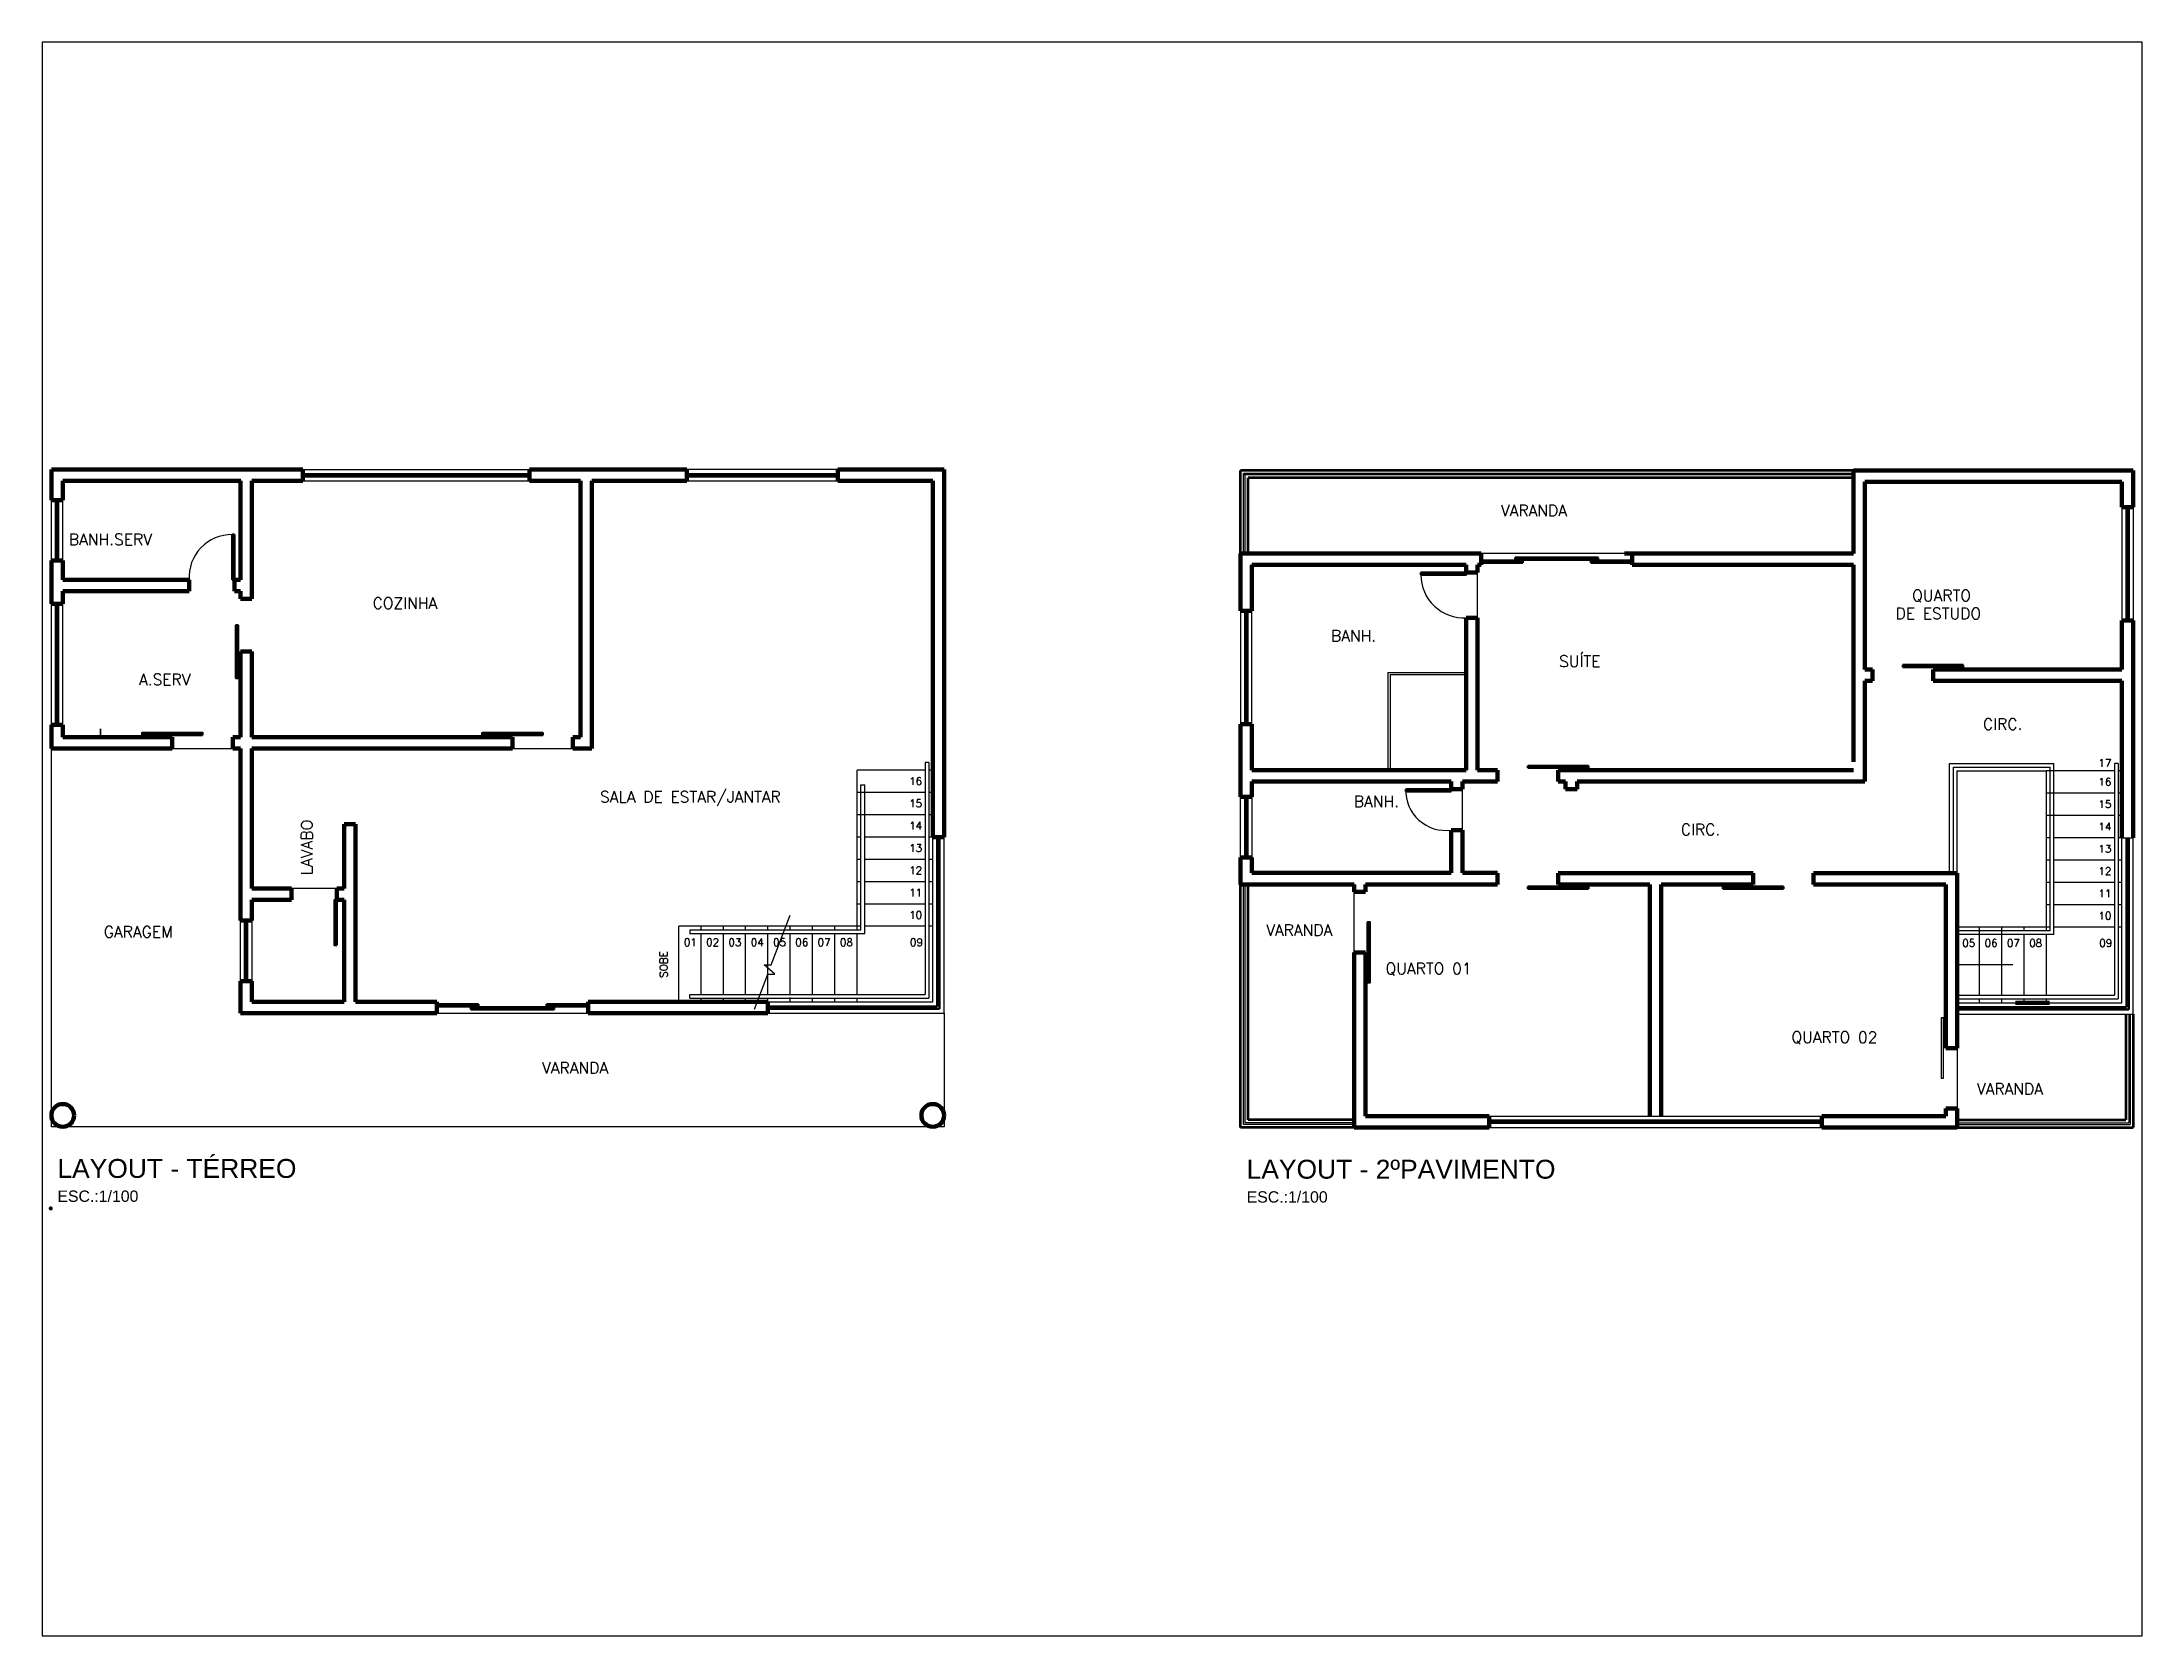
# Paper-space layout 'Layout2' of a CAD drawing. Header units: millimetres. Extents: x 26 to 231, y 20 to 176.
# The model-space entities are those that its viewports show. They can reach past a viewport. Long polylines and large blocks are cut down to what shows.
import ezdxf
from ezdxf.enums import TextEntityAlignment as Align

# ---------------------------------------------------------------- set-up
doc = ezdxf.new("R2010")
doc.units = ezdxf.units.MM
for name, pattern in [('ACAD_ISO02W100', [15, 12, -3]), ('DASHED2', [0.375, 0.25, -0.125]), ('HIDDEN2', [4.7625, 3.175, -1.5875])]:
    doc.linetypes.add(name, pattern=pattern)
for name, color, linetype, lineweight in [('0.13', 6, 'Continuous', 13), ('0.20', 7, 'Continuous', 20), ('0.35', 150, 'Continuous', 35), ('0.60', 4, 'Continuous', 60), ('Indicacoes_2', 7, 'Continuous', 50), ('Interruptores', 7, 'Continuous', 50), ('QDC', 1, 'Continuous', 50)]:
    doc.layers.add(name, color=color, linetype=linetype, lineweight=lineweight)
for name, color, linetype in [('FIACAO', 1, 'Continuous'), ('FIACAO_SOLO', 1, 'ACAD_ISO02W100'), ('INTERRUPTOR', 10, 'Continuous'), ('PONTO_DE_LUZ', 1, 'Continuous'), ('TEX', 7, 'Continuous'), ('TOMADAS', 1, 'Continuous')]:
    doc.layers.add(name, color=color, linetype=linetype)
doc.styles.add('ROMANS', font='romans.shx')
doc.styles.get("Standard").update_dxf_attribs({"font": 'arial.ttf'})

# ---------------------------------------------------------------- blocks, each defined once
blk = doc.blocks.new('COMODO')
at = {"layer": 'TEX', "style": 'ROMANS'}
blk.add_attdef('COMODO', text='', height=5.08, dxfattribs=at).set_placement((15.711, 3.305), align=Align.MIDDLE)
at = {"layer": 'TEX', "color": 8, "style": 'ROMANS'}
blk.add_attdef('AREA', text='', height=3.81, dxfattribs=at).set_placement((14.719, -2.975), align=Align.MIDDLE)
blk = doc.blocks.new('TB-230')
blk.add_hatch(color=256).paths.add_polyline_path([(0, 0), (0, 0), (0, 0)])
blk.add_line((0, 0), (0, 0))
blk.add_line((0, 0), (0, 0))
blk.add_line((0, 0), (0, 0))
blk.add_line((0, 0), (0, 0))
blk = doc.blocks.new('TB-30')
blk.add_line((0, 0), (0, 0))
blk.add_line((0, 0), (0, 0))
blk.add_line((0, 0), (0, 0))
blk.add_line((0, 0), (0, 0))
blk = doc.blocks.new('QDC')
for p, q in [((0.2, 0.15), (-0.2, 0.15)), ((-0.2, 0), (0.2, 0.15)), ((-0.2, 0.15), (-0.2, 0)), ((-0.2, 0), (0.2, 0)), ((0.2, 0), (0.2, 0.15))]:
    blk.add_line(p, q)
blk.add_solid([(-0.2, 0), (0.2, 0), (0.2, 0.15)])

msp = doc.modelspace()

# ---------------------------------------------------------------- hatches: boundary and pattern name
at = {"layer": 'FIACAO'}
h = msp.add_hatch(color=256, dxfattribs=at)
h.dxf.hatch_style = 1
h.paths.add_polyline_path([(268, 61), (250, 61), (250, 50)])
h = msp.add_hatch(color=256, dxfattribs=at)
h.dxf.hatch_style = 1
h.paths.add_polyline_path([(268, 726, 1), (259, 726, 1)])
h = msp.add_hatch(color=256, dxfattribs=at)
h.dxf.hatch_style = 1
h.paths.add_polyline_path([(300, 71), (300, 61), (300, 50), (318, 61)])
h = msp.add_hatch(color=256, dxfattribs=at)
h.dxf.hatch_style = 1
h.paths.add_polyline_path([(355, 407, 1), (346, 407, 1)])
h = msp.add_hatch(color=256, dxfattribs=at)
h.dxf.hatch_style = 1
h.paths.add_polyline_path([(388, 43, 1), (398, 43, 1)])
h = msp.add_hatch(color=256, dxfattribs=at)
h.dxf.hatch_style = 1
h.paths.add_polyline_path([(389, 60, 1), (399, 60, 1)])
h = msp.add_hatch(color=256, dxfattribs=at)
h.dxf.hatch_style = 1
h.paths.add_polyline_path([(394, 959, 1), (403, 959, 1)])
h = msp.add_hatch(color=256, dxfattribs=at)
h.dxf.hatch_style = 1
h.paths.add_polyline_path([(439, 44), (430, 44, 1)])
h = msp.add_hatch(color=256, dxfattribs=at)
h.dxf.hatch_style = 1
h.paths.add_polyline_path([(440, 61), (431, 61, 1)])
h = msp.add_hatch(color=256, dxfattribs=at)
h.dxf.hatch_style = 1
h.paths.add_polyline_path([(608, 425, 1), (617, 425, 1)])
h = msp.add_hatch(color=256, dxfattribs=at)
h.dxf.hatch_style = 1
h.paths.add_polyline_path([(805, 771, 1), (796, 771, 1)])
h = msp.add_hatch(color=256, dxfattribs=at)
h.dxf.hatch_style = 1
h.paths.add_polyline_path([(844, 771, 1), (853, 771, 1)])
h = msp.add_hatch(color=256, dxfattribs=at)
h.dxf.hatch_style = 1
h.paths.add_polyline_path([(853, 771, 1), (862, 771, 1)])
h = msp.add_hatch(color=256, dxfattribs=at)
h.dxf.hatch_style = 1
h.paths.add_polyline_path([(871, 444, 1), (880, 444, 1)])
h = msp.add_hatch(color=256, dxfattribs=at)
h.dxf.hatch_style = 1
h.paths.add_polyline_path([(1219, 1062, 1), (1228, 1062, 1)])
h = msp.add_hatch(color=256, dxfattribs=at)
h.dxf.hatch_style = 1
h.paths.add_polyline_path([(2920, 545, 1), (2910, 545, 1)])
h = msp.add_hatch(color=256, dxfattribs=at)
h.dxf.hatch_style = 1
h.paths.add_polyline_path([(2921, 747, 1), (2930, 747, 1)])
h = msp.add_hatch(color=256, dxfattribs=at)
h.dxf.hatch_style = 1
h.paths.add_polyline_path([(2921, 612, 1), (2930, 612, 1)])
h = msp.add_hatch(color=256, dxfattribs=at)
h.dxf.hatch_style = 1
h.paths.add_polyline_path([(2931, 901), (2922, 901, 1)])
h = msp.add_hatch(color=256, dxfattribs=at)
h.dxf.hatch_style = 1
h.paths.add_polyline_path([(3126, 333, 1), (3117, 333, 1)])
h = msp.add_hatch(color=256, dxfattribs=at)
h.dxf.hatch_style = 1
h.paths.add_polyline_path([(3123, 948, 1), (3133, 948, 1)])
h = msp.add_hatch(color=256, dxfattribs=at)
h.dxf.hatch_style = 1
h.paths.add_polyline_path([(3165, 333, 1), (3174, 333, 1)])
h = msp.add_hatch(color=256, dxfattribs=at)
h.dxf.hatch_style = 1
h.paths.add_polyline_path([(3204, 79), (3186, 79), (3186, 68)])
h = msp.add_hatch(color=256, dxfattribs=at)
h.dxf.hatch_style = 1
h.paths.add_polyline_path([(3209, 680, 0.414213562), (3214, 676), (3214, 685, 0.414213562)])
h = msp.add_hatch(color=256, dxfattribs=at)
h.dxf.hatch_style = 1
h.paths.add_polyline_path([(3236, 89), (3236, 79), (3236, 68), (3254, 79)])
h = msp.add_hatch(color=256, dxfattribs=at)
h.dxf.hatch_style = 1
h.paths.add_polyline_path([(3325, 78, 1), (3335, 78, 1)])
h = msp.add_hatch(color=256, dxfattribs=at)
h.dxf.hatch_style = 1
h.paths.add_polyline_path([(3325, 61, 1), (3334, 61, 1)])
h = msp.add_hatch(color=256, dxfattribs=at)
h.dxf.hatch_style = 1
h.paths.add_polyline_path([(3375, 62), (3366, 62, 1)])
h = msp.add_hatch(color=256, dxfattribs=at)
h.dxf.hatch_style = 1
h.paths.add_polyline_path([(3376, 79), (3367, 79, 1)])
h = msp.add_hatch(color=256, dxfattribs=at)
h.dxf.hatch_style = 1
h.paths.add_polyline_path([(3383, 545, 1), (3374, 545, 1)])
h = msp.add_hatch(color=256, dxfattribs=at)
h.dxf.hatch_style = 1
h.paths.add_polyline_path([(3732, 764, 1), (3741, 764, 1)])
h = msp.add_hatch(color=256, dxfattribs=at)
h.dxf.hatch_style = 1
h.paths.add_polyline_path([(3750, 764, 1), (3741, 764, 1)])
at = {"layer": 'TOMADAS'}
h = msp.add_hatch(color=256, dxfattribs=at)
h.dxf.hatch_style = 1
h.paths.add_polyline_path([(163, 883), (145, 883), (145, 872)])
h.paths.add_polyline_path([(182, 939), (171, 939), (182, 921)])
h = msp.add_hatch(color=256, dxfattribs=at)
h.dxf.hatch_style = 1
h.paths.add_polyline_path([(188, 1085), (166, 1085), (177, 1067)])
h = msp.add_hatch(color=256, dxfattribs=at)
h.dxf.hatch_style = 1
h.paths.add_polyline_path([(358, 1085), (348, 1085), (358, 1067)])
h.paths.add_polyline_path([(404, 1085), (393, 1085), (404, 1067)])
h.paths.add_polyline_path([(550, 1085), (539, 1085), (550, 1067)])
h.paths.add_polyline_path([(709, 1085), (699, 1085), (709, 1067)])
h.paths.add_polyline_path([(769, 1085), (758, 1085), (762, 1079), (769, 1079)])
h.paths.add_polyline_path([(769, 1079), (762, 1079), (766, 1073), (769, 1073)])
h.paths.add_polyline_path([(769, 1073), (766, 1073), (769, 1067)])
h.paths.add_polyline_path([(797, 1085), (786, 1085), (790, 1079), (797, 1079)])
h.paths.add_polyline_path([(797, 1079), (790, 1079), (794, 1073), (797, 1073)])
h.paths.add_polyline_path([(797, 1073), (794, 1073), (797, 1067)])
h = msp.add_hatch(color=256, dxfattribs=at)
h.dxf.hatch_style = 1
h.paths.add_polyline_path([(413, 641), (395, 641), (395, 630)])
h = msp.add_hatch(color=256, dxfattribs=at)
h.dxf.hatch_style = 1
h.paths.add_polyline_path([(413, 535), (395, 535), (395, 525)])
h = msp.add_hatch(color=256, dxfattribs=at)
h.dxf.hatch_style = 1
h.paths.add_polyline_path([(494, 789), (494, 771), (505, 771)])
for points in [[(688, 121), (688, 111), (706, 121)], [(3625, 139), (3625, 129), (3643, 139)]]:
    msp.add_hatch(color=256, dxfattribs=at).paths.add_polyline_path(points)
h = msp.add_hatch(color=256, dxfattribs=at)
h.dxf.hatch_style = 1
h.paths.add_polyline_path([(1224, 1085), (1213, 1085), (1224, 1067)])
h = msp.add_hatch(color=256, dxfattribs=at)
h.dxf.hatch_style = 1
h.paths.add_polyline_path([(2652, 684), (2641, 684), (2652, 666)])
h = msp.add_hatch(color=256, dxfattribs=at)
h.dxf.hatch_style = 1
h.paths.add_polyline_path([(2662, 684), (2652, 684), (2652, 666)])
h = msp.add_hatch(color=256, dxfattribs=at)
h.dxf.hatch_style = 1
h.paths.add_polyline_path([(2798, 971), (2787, 971), (2798, 953)])
h = msp.add_hatch(color=256, dxfattribs=at)
h.dxf.hatch_style = 1
h.paths.add_polyline_path([(2787, 589), (2798, 589), (2787, 607)])
h = msp.add_hatch(color=256, dxfattribs=at)
h.dxf.hatch_style = 1
h.paths.add_polyline_path([(2843, 725), (2843, 743), (2832, 725)])
h = msp.add_hatch(color=256, dxfattribs=at)
h.dxf.hatch_style = 1
h.paths.add_polyline_path([(2843, 725), (2854, 725), (2843, 743)])
h = msp.add_hatch(color=256, dxfattribs=at)
h.dxf.hatch_style = 1
h.paths.add_polyline_path([(3128, 971), (3117, 971), (3128, 953)])
h = msp.add_hatch(color=256, dxfattribs=at)
h.dxf.hatch_style = 1
h.paths.add_polyline_path([(3295, 971), (3284, 971), (3295, 953)])
h = msp.add_hatch(color=256, dxfattribs=at)
h.dxf.hatch_style = 1
h.paths.add_polyline_path([(3492, 196), (3481, 178), (3492, 178)])
h = msp.add_hatch(color=256, dxfattribs=at)
h.dxf.hatch_style = 1
h.paths.add_polyline_path([(3492, 196), (3492, 178), (3502, 178)])
h = msp.add_hatch(color=256, dxfattribs=at)
h.dxf.hatch_style = 1
h.paths.add_polyline_path([(3582, 213), (3564, 203), (3582, 203)])

# ---------------------------------------------------------------- linework, layer by layer
at = {"color": 7, "lineweight": 30}
for p, q in [((9561506, 27845793), (18164341, 27845793)), ((9561506, 27759764), (18164341, 27759764)), ((29864198, 27845793), (24128974, 27845793)), ((24128974, 27759764), (29864198, 27759764)), ((198753, 24565873), (198753, 26859963)), ((284781, 24565873), (284781, 26859963)), ((78753333, 26598230), (78753333, 22296812)), ((78839362, 26598230), (78839362, 22296812)), ((6969150, 25558695), (6883121, 25558695)), ((6883121, 25558695), (6883121, 23838128)), ((6969150, 23838128), (6969150, 25558695)), ((54267337, 24573389), (55701143, 24573389)), ((55701143, 24487361), (54267337, 24487361)), ((58712135, 24688094), (55557762, 24688094)), ((55557762, 24602065), (55557762, 24688094)), ((55701143, 24602065), (55557762, 24602065)), ((55701143, 24602065), (55701143, 24688094)), ((57134949, 24602065), (55701143, 24602065)), ((55701143, 24573389), (55701143, 24487361)), ((55701143, 24573389), (55844523, 24573389)), ((55844523, 24487361), (55701143, 24487361)), ((55844523, 24573389), (55844523, 24487361)), ((58712135, 24688094), (57134949, 24688094)), ((57134949, 24688094), (57134949, 24602065)), ((57134949, 24688094), (57134949, 24602065)), ((57134949, 24602065), (58568755, 24602065)), ((58568755, 24573389), (58425374, 24573389)), ((58425374, 24573389), (58425374, 24487361)), ((58425374, 24487361), (58568755, 24487361)), ((58568755, 24602065), (58568755, 24688094)), ((58568755, 24602065), (58712135, 24602065)), ((60002561, 24573389), (58568755, 24573389)), ((58568755, 24573389), (58568755, 24487361)), ((58568755, 24487361), (60002561, 24487361)), ((58712135, 24602065), (58712135, 24688094)), ((6883121, 23838128), (6969150, 23838128)), ((198753, 18343155), (198753, 22931334)), ((284781, 18343155), (284781, 22931334)), ((45316978, 18357840), (45316978, 22659258)), ((45403006, 18357840), (45403006, 22659258)), ((70265202, 20522066), (70265202, 20608095)), ((72559291, 20608095), (70265202, 20608095)), ((70265202, 20522066), (72559291, 20522066)), ((72559291, 20608095), (72559291, 20522066)), ((56041847, 16701794), (56041847, 16787823)), ((58335936, 16787823), (56041847, 16787823)), ((58335936, 16787823), (58335936, 16701794)), ((56041847, 16701794), (58335936, 16701794)), ((45316978, 13310415), (45316978, 15604505)), ((45403006, 15604505), (45403006, 13310415)), ((53131221, 15898007), (51410653, 15898007)), ((51410653, 15898007), (51410653, 15811979)), ((51410653, 15811979), (53131221, 15811979)), ((53131221, 15811979), (53131221, 15898007)), ((33635108, 7657805), (33635108, 14081255)), ((33721136, 7571776), (33721136, 14081255)), ((78753333, 7628977), (78753333, 14052427)), ((78839362, 7542948), (78839362, 14052427)), ((56041847, 12116789), (56041847, 12202818)), ((58335936, 12202818), (56041847, 12202818)), ((56041847, 12116789), (58335936, 12116789)), ((58335936, 12202818), (58335936, 12116789)), ((63440285, 12202818), (63440285, 12116789)), ((63440285, 12202818), (65734375, 12202818)), ((65734375, 12116789), (63440285, 12116789)), ((65734375, 12116789), (65734375, 12202818)), ((7367782, 8618455), (7367782, 10912544)), ((7453811, 10912544), (7453811, 8618455)), ((16085323, 7743833), (14651517, 7743833)), ((14651517, 7657805), (16085323, 7657805)), ((16085323, 7629129), (15941942, 7629129)), ((15941942, 7629129), (15941942, 7543100)), ((15941942, 7543100), (19096315, 7543100)), ((15941942, 7543100), (17519129, 7543100)), ((16085323, 7657805), (16085323, 7743833)), ((16228703, 7743833), (16085323, 7743833)), ((16085323, 7657805), (16228703, 7657805)), ((17519129, 7629129), (16085323, 7629129)), ((16085323, 7629129), (16085323, 7543100)), ((16228703, 7657805), (16228703, 7743833)), ((17519129, 7543100), (17519129, 7629129)), ((17519129, 7543100), (17519129, 7629129)), ((17519129, 7629129), (18952935, 7629129)), ((18809554, 7657805), (18809554, 7743833)), ((18809554, 7743833), (18952935, 7743833)), ((18952935, 7657805), (18809554, 7657805)), ((18952935, 7657805), (18952935, 7743833)), ((18952935, 7743833), (20386741, 7743833)), ((20386741, 7657805), (18952935, 7657805)), ((18952935, 7629129), (18952935, 7543100)), ((18952935, 7629129), (19096315, 7629129)), ((19096315, 7629129), (19096315, 7543100)), ((27211657, 7657805), (33635108, 7657805)), ((27211657, 7571776), (33721136, 7571776)), ((72329882, 7628977), (78753333, 7628977)), ((72329882, 7542948), (78839362, 7542948)), ((54579365, 3327559), (67196857, 3327559)), ((54579365, 3241530), (67196857, 3241530)), ((123, 992), (123, 1072)), ((123, 775), (123, 935)), ((126, 992), (126, 1072)), ((126, 775), (126, 935)), ((359, 1027), (356, 1027)), ((356, 1027), (356, 967)), ((356, 967), (359, 967)), ((359, 967), (359, 1027)), ((373, 436), (373, 516)), ((376, 516), (376, 436)), ((449, 1106), (749, 1106)), ((449, 1103), (749, 1103)), ((677, 405), (627, 405)), ((627, 402), (677, 402)), ((677, 401), (672, 401)), ((672, 401), (672, 398)), ((672, 398), (782, 398)), ((672, 398), (727, 398)), ((677, 402), (677, 405)), ((682, 405), (677, 405)), ((677, 402), (682, 402)), ((727, 401), (677, 401)), ((677, 401), (677, 398)), ((682, 402), (682, 405)), ((727, 398), (727, 401)), ((727, 398), (727, 401)), ((727, 401), (777, 401)), ((772, 402), (772, 405)), ((772, 405), (777, 405)), ((777, 402), (772, 402)), ((777, 402), (777, 405)), ((777, 405), (827, 405)), ((827, 402), (777, 402)), ((777, 401), (777, 398)), ((777, 401), (782, 401)), ((782, 401), (782, 398)), ((1157, 1106), (957, 1106)), ((957, 1103), (1157, 1103)), ((1065, 402), (1289, 402)), ((1065, 399), (1292, 399)), ((1289, 402), (1289, 626)), ((1292, 399), (1292, 626)), ((2602, 773), (2602, 923)), ((2602, 773), (2602, 923)), ((2602, 597), (2602, 677)), ((2605, 773), (2605, 923)), ((2605, 773), (2605, 923)), ((2605, 677), (2605, 597)), ((2875, 687), (2815, 687)), ((2815, 687), (2815, 684)), ((2875, 687), (2815, 687)), ((2815, 687), (2815, 684)), ((2815, 684), (2875, 684)), ((2815, 684), (2875, 684)), ((2875, 684), (2875, 687)), ((2875, 684), (2875, 687)), ((2914, 989), (2964, 989)), ((2914, 989), (2964, 989)), ((2964, 986), (2914, 986)), ((2964, 986), (2914, 986)), ((2925, 248), (3365, 248)), ((2925, 245), (3365, 245)), ((3069, 993), (2959, 993)), ((2959, 990), (2959, 993)), ((3069, 993), (2959, 993)), ((2959, 990), (2959, 993)), ((2964, 990), (2959, 990)), ((2964, 990), (2959, 990)), ((2964, 990), (2964, 993)), ((2964, 990), (2964, 993)), ((3014, 990), (2964, 990)), ((3014, 990), (2964, 990)), ((2964, 989), (2964, 986)), ((2964, 989), (2969, 989)), ((2964, 989), (2964, 986)), ((2964, 989), (2969, 989)), ((2969, 986), (2964, 986)), ((2969, 986), (2964, 986)), ((2969, 989), (2969, 986)), ((2969, 989), (2969, 986)), ((2976, 715), (2976, 718)), ((3056, 718), (2976, 718)), ((2976, 715), (2976, 718)), ((3056, 718), (2976, 718)), ((2976, 715), (3056, 715)), ((2976, 715), (3056, 715)), ((2976, 555), (2976, 558)), ((3056, 558), (2976, 558)), ((2976, 555), (2976, 558)), ((3056, 558), (2976, 558)), ((2976, 555), (3056, 555)), ((2976, 555), (3056, 555)), ((3069, 993), (3014, 993)), ((3014, 993), (3014, 990)), ((3014, 993), (3014, 990)), ((3069, 993), (3014, 993)), ((3014, 993), (3014, 990)), ((3014, 993), (3014, 990)), ((3014, 990), (3064, 990)), ((3014, 990), (3064, 990)), ((3056, 718), (3056, 715)), ((3056, 718), (3056, 715)), ((3056, 558), (3056, 555)), ((3056, 558), (3056, 555)), ((3064, 989), (3059, 989)), ((3059, 989), (3059, 986)), ((3064, 989), (3059, 989)), ((3059, 989), (3059, 986)), ((3059, 986), (3064, 986)), ((3059, 986), (3064, 986)), ((3064, 990), (3064, 993)), ((3064, 990), (3064, 993)), ((3064, 990), (3069, 990)), ((3064, 990), (3069, 990)), ((3114, 989), (3064, 989)), ((3064, 989), (3064, 986)), ((3114, 989), (3064, 989)), ((3064, 989), (3064, 986)), ((3064, 986), (3114, 986)), ((3064, 986), (3114, 986)), ((3069, 990), (3069, 993)), ((3069, 990), (3069, 993)), ((3234, 558), (3234, 555)), ((3234, 558), (3314, 558)), ((3234, 558), (3234, 555)), ((3234, 558), (3314, 558)), ((3314, 555), (3234, 555)), ((3314, 555), (3234, 555)), ((3314, 555), (3314, 558)), ((3314, 555), (3314, 558)), ((3472, 848), (3472, 851)), ((3552, 851), (3472, 851)), ((3472, 848), (3472, 851)), ((3552, 851), (3472, 851)), ((3472, 848), (3552, 848)), ((3472, 848), (3552, 848)), ((3544, 398), (3762, 398)), ((3544, 398), (3768, 398)), ((3544, 395), (3762, 395)), ((3544, 395), (3771, 395)), ((3552, 851), (3552, 848)), ((3552, 851), (3552, 848)), ((3768, 1060), (3768, 910)), ((3768, 1060), (3768, 910)), ((3768, 404), (3768, 622)), ((3768, 398), (3768, 622)), ((3771, 1060), (3771, 910)), ((3771, 1060), (3771, 910)), ((3771, 404), (3771, 622)), ((3771, 395), (3771, 622))]:
    msp.add_line(p, q, dxfattribs=at)
at = {"color": 7, "lineweight": 20}
for p, q in [((47086159, 24401332), (47139303, 24401332)), ((3181069, 23838128), (3095041, 23838128)), ((29749494, 10697473), (27211657, 10697473)), ((28057602, 10554093), (28057602, 10697473)), ((28057602, 10554093), (28057602, 10697473)), ((28057602, 8116623), (28057602, 10410712)), ((28057602, 8116623), (28057602, 10410712)), ((28903548, 10554093), (28903548, 10697473)), ((28903548, 8116623), (28903548, 10410712)), ((74867719, 10668645), (72329882, 10668645)), ((74867719, 10668645), (72329882, 10668645)), ((73175828, 8087795), (73175828, 10668645)), ((73175828, 8087795), (73175828, 10668645)), ((73175828, 8087795), (73175828, 10668645)), ((73175828, 8087795), (73175828, 10668645)), ((74021773, 8087795), (74021773, 10668645)), ((74021773, 8087795), (74021773, 10668645)), ((74444746, 9234839), (72329882, 9234839)), ((28057602, 7829861), (28057602, 8003662)), ((28057602, 7829861), (28057602, 8003662)), ((28903548, 7829861), (28903548, 7973242)), ((73175828, 7801033), (73175828, 7944414)), ((73175828, 7801033), (73175828, 7944414)), ((73175828, 7801033), (73175828, 7944414)), ((73175828, 7801033), (73175828, 7944414)), ((74021773, 7801033), (74021773, 7944414)), ((74021773, 7801033), (74021773, 7944414)), ((227, 967), (224, 967)), ((1153, 508), (1065, 508)), ((1094, 503), (1094, 508)), ((1094, 503), (1094, 508)), ((1094, 418), (1094, 498)), ((1094, 418), (1094, 498)), ((1094, 408), (1094, 414)), ((1094, 408), (1094, 414)), ((1124, 503), (1124, 508)), ((1124, 418), (1124, 498)), ((1124, 408), (1124, 413)), ((2664, 983), (2666, 983)), ((2664, 983), (2666, 983)), ((3633, 504), (3544, 504)), ((3633, 504), (3544, 504)), ((3633, 504), (3544, 504)), ((3633, 504), (3544, 504)), ((3618, 454), (3544, 454)), ((3618, 454), (3544, 454)), ((3574, 414), (3574, 504)), ((3574, 414), (3574, 504)), ((3574, 414), (3574, 504)), ((3574, 414), (3574, 504)), ((3574, 414), (3574, 504)), ((3574, 414), (3574, 504)), ((3574, 414), (3574, 504)), ((3574, 414), (3574, 504)), ((3574, 404), (3574, 409)), ((3574, 404), (3574, 409)), ((3574, 404), (3574, 409)), ((3574, 404), (3574, 409)), ((3574, 404), (3574, 409)), ((3574, 404), (3574, 409)), ((3574, 404), (3574, 409)), ((3574, 404), (3574, 409)), ((3603, 414), (3603, 504)), ((3603, 414), (3603, 504)), ((3603, 414), (3603, 504)), ((3603, 414), (3603, 504)), ((3603, 404), (3603, 409)), ((3603, 404), (3603, 409)), ((3603, 404), (3603, 409)), ((3603, 404), (3603, 409))]:
    msp.add_line(p, q, dxfattribs=at)
at = {"color": 7, "lineweight": 60}
for p, q in [((53704743, 24401332), (53561362, 24401332)), ((78581276, 21336162), (78581276, 22296812)), ((45575063, 18357840), (45575063, 16615766)), ((45575063, 16185624), (53131221, 16185624)), ((45575078, 16615766), (53177645, 16615766)), ((2611, 773), (2611, 712)), ((2611, 773), (2611, 712)), ((2611, 712), (2876, 712)), ((2611, 712), (2876, 712)), ((2611, 697), (2875, 697)), ((2611, 697), (2875, 697)), ((2895, 983), (2890, 983)), ((2895, 983), (2890, 983)), ((3762, 876), (3762, 910)), ((3762, 876), (3762, 910))]:
    msp.add_line(p, q, dxfattribs=at)
at = {"color": 7, "lineweight": 25}
msp.add_line((1890644, 17866503), (1890644, 18188209), dxfattribs=at)
at = {"color": 7, "linetype": 'DASHED2', "lineweight": 20, "ltscale": 0.5}
for p, q in [((30595439, 10697473), (30595439, 16619092)), ((33176290, 16619092), (30595439, 16619092)), ((33463051, 16619092), (33319670, 16619092)), ((72329882, 12718988), (72329882, 16590264)), ((72329882, 16590264), (75713665, 16590264)), ((75713665, 10668645), (75713665, 16590264)), ((78294515, 16590264), (75713665, 16590264)), ((78294515, 16590264), (75713665, 16590264)), ((78581276, 16590264), (78437896, 16590264)), ((78581276, 16590264), (78437896, 16590264)), ((33176290, 15773146), (30595439, 15773146)), ((33463051, 15773146), (33319670, 15773146)), ((78294515, 15744318), (75713665, 15744318)), ((78294515, 15744318), (75713665, 15744318)), ((78581276, 15744318), (78437896, 15744318)), ((78581276, 15744318), (78437896, 15744318)), ((33176290, 14927201), (30595439, 14927201)), ((33463051, 14927201), (33319670, 14927201)), ((78294515, 14898373), (75713665, 14898373)), ((78294515, 14898373), (75713665, 14898373)), ((78581276, 14898373), (78437896, 14898373)), ((78581276, 14898373), (78437896, 14898373)), ((30738820, 14081255), (30595439, 14081255)), ((33176290, 14081255), (30882200, 14081255)), ((33463051, 14081255), (33319670, 14081255)), ((75857045, 14052427), (75713665, 14052427)), ((78294515, 14052427), (76000426, 14052427)), ((78294515, 14052427), (76000426, 14052427)), ((78581276, 14052427), (78437896, 14052427)), ((78581276, 14052427), (78437896, 14052427)), ((30738820, 13235310), (30595439, 13235310)), ((33176290, 13235310), (30882200, 13235310)), ((33463051, 13235310), (33319670, 13235310)), ((75857045, 13206482), (75713665, 13206482)), ((78294515, 13206482), (76000426, 13206482)), ((78294515, 13206482), (76000426, 13206482)), ((78581276, 13206482), (78437896, 13206482)), ((78581276, 13206482), (78437896, 13206482)), ((30738820, 12389364), (30595439, 12389364)), ((33176290, 12389364), (30882200, 12389364)), ((33463051, 12389364), (33319670, 12389364)), ((75857045, 12360536), (75713665, 12360536)), ((78294515, 12360536), (76000426, 12360536)), ((78294515, 12360536), (76000426, 12360536)), ((78581276, 12360536), (78437896, 12360536)), ((78581276, 12360536), (78437896, 12360536)), ((30738820, 11543419), (30595439, 11543419)), ((33176290, 11543419), (30882200, 11543419)), ((33463051, 11543419), (33319670, 11543419)), ((75857045, 11514591), (75713665, 11514591)), ((78294515, 11514591), (76000426, 11514591)), ((78294515, 11514591), (76000426, 11514591)), ((78581276, 11514591), (78437896, 11514591)), ((78581276, 11514591), (78437896, 11514591)), ((30595439, 10697473), (28057602, 10697473)), ((29749494, 10554093), (29749494, 10697473)), ((29749494, 10554093), (29749494, 10697473)), ((29749494, 8116623), (29749494, 10410712)), ((29749494, 8116623), (29749494, 10410712)), ((30738820, 10697473), (30595439, 10697473)), ((30595439, 10554093), (30595439, 10697473)), ((30595439, 10554093), (30595439, 10697473)), ((30595439, 8116623), (30595439, 10410712)), ((30595439, 8116623), (30595439, 10410712)), ((33176290, 10697473), (30882200, 10697473)), ((33463051, 10697473), (33319670, 10697473)), ((75713665, 10668645), (73175828, 10668645)), ((75713665, 10668645), (73175828, 10668645)), ((74867719, 10525265), (74867719, 10668645)), ((74867719, 10525265), (74867719, 10668645)), ((74867719, 10525265), (74867719, 10668645)), ((74867719, 10525265), (74867719, 10668645)), ((74867719, 8087795), (74867719, 10381884)), ((74867719, 8087795), (74867719, 10381884)), ((74867719, 8087795), (74867719, 10381884)), ((74867719, 8087795), (74867719, 10381884)), ((75857045, 10668645), (75713665, 10668645)), ((75713665, 10525265), (75713665, 10668645)), ((75713665, 10525265), (75713665, 10668645)), ((75713665, 8087795), (75713665, 10381884)), ((75713665, 8087795), (75713665, 10381884)), ((75713665, 8087795), (75713665, 10381884)), ((75713665, 8087795), (75713665, 10381884)), ((78294515, 10668645), (76000426, 10668645)), ((78294515, 10668645), (76000426, 10668645)), ((78581276, 10668645), (78437896, 10668645)), ((78581276, 10668645), (78437896, 10668645)), ((29749494, 7829861), (29749494, 7973242)), ((29749494, 7829861), (29749494, 7973242)), ((30595439, 7829861), (30595439, 7973242)), ((30595439, 7829861), (30595439, 7973242)), ((74867719, 7801033), (74867719, 7944414)), ((74867719, 7801033), (74867719, 7944414)), ((74867719, 7801033), (74867719, 7944414)), ((74867719, 7801033), (74867719, 7944414)), ((75713665, 7801033), (75713665, 7944414)), ((75713665, 7801033), (75713665, 7944414)), ((75713665, 7801033), (75713665, 7944414)), ((75713665, 7801033), (75713665, 7944414)), ((1183, 508), (1094, 508)), ((1153, 503), (1153, 508)), ((1153, 503), (1153, 508)), ((1153, 418), (1153, 498)), ((1153, 418), (1153, 498)), ((1153, 408), (1153, 413)), ((1153, 408), (1153, 413)), ((1183, 508), (1183, 715)), ((1273, 715), (1183, 715)), ((1273, 685), (1183, 685)), ((1273, 656), (1183, 656)), ((1188, 626), (1183, 626)), ((1188, 597), (1183, 597)), ((1188, 567), (1183, 567)), ((1188, 538), (1183, 538)), ((1188, 508), (1183, 508)), ((1183, 503), (1183, 508)), ((1183, 503), (1183, 508)), ((1183, 418), (1183, 498)), ((1183, 418), (1183, 498)), ((1183, 408), (1183, 413)), ((1183, 408), (1183, 413)), ((1273, 626), (1193, 626)), ((1273, 597), (1193, 597)), ((1273, 567), (1193, 567)), ((1273, 538), (1193, 538)), ((1273, 508), (1193, 508)), ((1283, 715), (1278, 715)), ((1283, 685), (1278, 685)), ((1283, 656), (1278, 656)), ((1283, 626), (1278, 626)), ((1283, 597), (1278, 597)), ((1283, 567), (1278, 567)), ((1283, 538), (1278, 538)), ((1283, 508), (1278, 508)), ((3544, 576), (3544, 711)), ((3544, 711), (3662, 711)), ((3544, 576), (3544, 711)), ((3544, 711), (3662, 711)), ((3662, 504), (3574, 504)), ((3662, 504), (3574, 504)), ((3662, 504), (3574, 504)), ((3662, 504), (3574, 504)), ((3633, 499), (3633, 504)), ((3633, 499), (3633, 504)), ((3633, 499), (3633, 504)), ((3633, 499), (3633, 504)), ((3633, 499), (3633, 504)), ((3633, 499), (3633, 504)), ((3633, 499), (3633, 504)), ((3633, 499), (3633, 504)), ((3633, 414), (3633, 494)), ((3633, 414), (3633, 494)), ((3633, 414), (3633, 494)), ((3633, 414), (3633, 494)), ((3633, 414), (3633, 494)), ((3633, 414), (3633, 494)), ((3633, 414), (3633, 494)), ((3633, 414), (3633, 494)), ((3633, 404), (3633, 409)), ((3633, 404), (3633, 409)), ((3633, 404), (3633, 409)), ((3633, 404), (3633, 409)), ((3633, 404), (3633, 409)), ((3633, 404), (3633, 409)), ((3633, 404), (3633, 409)), ((3633, 404), (3633, 409)), ((3662, 504), (3662, 711)), ((3752, 711), (3662, 711)), ((3752, 711), (3662, 711)), ((3662, 504), (3662, 711)), ((3752, 711), (3662, 711)), ((3752, 711), (3662, 711)), ((3752, 681), (3662, 681)), ((3752, 681), (3662, 681)), ((3752, 681), (3662, 681)), ((3752, 681), (3662, 681)), ((3752, 652), (3662, 652)), ((3752, 652), (3662, 652)), ((3752, 652), (3662, 652)), ((3752, 652), (3662, 652)), ((3667, 622), (3662, 622)), ((3667, 622), (3662, 622)), ((3667, 593), (3662, 593)), ((3667, 593), (3662, 593)), ((3667, 563), (3662, 563)), ((3667, 563), (3662, 563)), ((3667, 534), (3662, 534)), ((3667, 534), (3662, 534)), ((3667, 504), (3662, 504)), ((3662, 499), (3662, 504)), ((3662, 499), (3662, 504)), ((3667, 504), (3662, 504)), ((3662, 499), (3662, 504)), ((3662, 499), (3662, 504)), ((3662, 414), (3662, 494)), ((3662, 414), (3662, 494)), ((3662, 414), (3662, 494)), ((3662, 414), (3662, 494)), ((3662, 414), (3662, 494)), ((3662, 414), (3662, 494)), ((3662, 414), (3662, 494)), ((3662, 414), (3662, 494)), ((3662, 404), (3662, 409)), ((3662, 404), (3662, 409)), ((3662, 404), (3662, 409)), ((3662, 404), (3662, 409)), ((3662, 404), (3662, 409)), ((3662, 404), (3662, 409)), ((3662, 404), (3662, 409)), ((3662, 404), (3662, 409)), ((3752, 622), (3672, 622)), ((3752, 622), (3672, 622)), ((3752, 622), (3672, 622)), ((3752, 622), (3672, 622)), ((3752, 593), (3672, 593)), ((3752, 593), (3672, 593)), ((3752, 593), (3672, 593)), ((3752, 593), (3672, 593)), ((3752, 563), (3672, 563)), ((3752, 563), (3672, 563)), ((3752, 563), (3672, 563)), ((3752, 563), (3672, 563)), ((3752, 534), (3672, 534)), ((3752, 534), (3672, 534)), ((3752, 534), (3672, 534)), ((3752, 534), (3672, 534)), ((3752, 504), (3672, 504)), ((3752, 504), (3672, 504)), ((3752, 504), (3672, 504)), ((3752, 504), (3672, 504)), ((3762, 711), (3757, 711)), ((3762, 711), (3757, 711)), ((3762, 711), (3757, 711)), ((3762, 711), (3757, 711)), ((3762, 681), (3757, 681)), ((3762, 681), (3757, 681)), ((3762, 681), (3757, 681)), ((3762, 681), (3757, 681)), ((3762, 652), (3757, 652)), ((3762, 652), (3757, 652)), ((3762, 652), (3757, 652)), ((3762, 652), (3757, 652)), ((3762, 622), (3757, 622)), ((3762, 622), (3757, 622)), ((3762, 622), (3757, 622)), ((3762, 622), (3757, 622)), ((3762, 593), (3757, 593)), ((3762, 593), (3757, 593)), ((3762, 593), (3757, 593)), ((3762, 593), (3757, 593)), ((3762, 563), (3757, 563)), ((3762, 563), (3757, 563)), ((3762, 563), (3757, 563)), ((3762, 563), (3757, 563)), ((3762, 534), (3757, 534)), ((3762, 534), (3757, 534)), ((3762, 534), (3757, 534)), ((3762, 534), (3757, 534)), ((3762, 504), (3757, 504)), ((3762, 504), (3757, 504)), ((3762, 504), (3757, 504)), ((3762, 504), (3757, 504))]:
    msp.add_line(p, q, dxfattribs=at)
at = {"color": 7, "linetype": 'ACAD_ISO02W100', "lineweight": 20, "ltscale": 80}
for p, q in [((27211657, 10697473), (23827875, 10697473)), ((23827875, 7829861), (23827875, 10697473)), ((24673820, 8116623), (24673820, 10410712)), ((25519766, 8116623), (25519766, 10410712)), ((26365711, 8116623), (26365711, 10410712)), ((27211657, 8116623), (27211657, 10410712)), ((1065, 508), (947, 508)), ((947, 408), (947, 508)), ((976, 418), (976, 498)), ((1006, 418), (1006, 498)), ((1035, 418), (1035, 498)), ((1065, 418), (1065, 498))]:
    msp.add_line(p, q, dxfattribs=at)
at = {"color": 7, "linetype": 'ACAD_ISO02W100', "lineweight": 20, "ltscale": 60}
for p, q in [((24673820, 10554093), (24673820, 10697473)), ((25519766, 10554093), (25519766, 10697473)), ((26365711, 10554093), (26365711, 10697473)), ((27211657, 10554093), (27211657, 10697473)), ((24673820, 7829861), (24673820, 7973242)), ((25519766, 7829861), (25519766, 7973242)), ((26365711, 7829861), (26365711, 7983567)), ((27211657, 7829861), (27211657, 7973242)), ((976, 503), (976, 508)), ((976, 408), (976, 413)), ((1006, 503), (1006, 508)), ((1006, 408), (1006, 413)), ((1035, 503), (1035, 508)), ((1035, 408), (1035, 414)), ((1065, 503), (1065, 508)), ((1065, 408), (1065, 413))]:
    msp.add_line(p, q, dxfattribs=at)
for p, q in [((0, 0), (0, 1188)), ((0, 1188), (1682, 1188)), ((0, 594), (50, 594)), ((1682, 0), (0, 0)), ((841, 0), (841, 20)), ((1312, 182), (1312, 20)), ((1312, 20), (1662, 20)), ((1323, 175), (1324, 176)), ((1390, 120), (1503, 120)), ((1390, 96), (1503, 96)), ((1390, 69), (1503, 69)), ((1682, 594), (1662, 594)), ((1662, 20), (1662, 546)), ((1682, 1188), (1682, 0)), ((2500, 0), (2500, 1188)), ((2500, 1188), (4182, 1188)), ((2500, 594), (2550, 594)), ((3341, 0), (3341, 20)), ((3812, 182), (3812, 20)), ((3812, 20), (4162, 20)), ((3823, 175), (3824, 176)), ((3890, 120), (4003, 120)), ((3890, 96), (4003, 96)), ((3890, 69), (4003, 69)), ((4182, 594), (4162, 594)), ((4162, 20), (4162, 546)), ((4182, 1188), (4182, 0)), ((4182, 0), (2500, 0))]:
    msp.add_line(p, q)
at = {"color": 7}
for p, q in [((2660, 439), (2660, 448)), ((2660, 429), (2660, 439)), ((2663, 439), (2663, 448)), ((2666, 439, -1), (2688, 439)), ((2672, 429, 0), (2672, 448, 0)), ((2675, 429, 0), (2675, 448, 0)), ((2675, 448, 0), (2680, 448, 0)), ((2690, 448, 0), (2684, 448, 0)), ((2687, 439, 0), (2687, 448, 0)), ((2724, 1040), (2724, 1049)), ((2724, 1040), (2728, 1040)), ((2724, 1031), (2724, 1040)), ((2728, 1040), (2728, 1049)), ((2739, 1031), (2739, 1049)), ((2754, 589), (2740, 602)), ((2741, 1031), (2741, 1049)), ((2741, 1049), (2746, 1049)), ((2742, 604), (2745, 607)), ((2755, 591), (2742, 604)), ((2753, 779), (2747, 796)), ((2747, 596), (2757, 606)), ((2753, 615), (2748, 610)), ((2749, 797), (2753, 799)), ((2755, 780), (2749, 797)), ((2756, 1049), (2750, 1049)), ((2750, 788), (2763, 793)), ((2753, 742), (2750, 760)), ((2757, 606), (2751, 613)), ((2752, 761), (2757, 762)), ((2756, 743), (2752, 761)), ((2752, 751), (2766, 754)), ((2753, 1040), (2753, 1049)), ((2763, 802), (2757, 800)), ((2763, 793), (2760, 801)), ((2761, 919), (2761, 937)), ((2761, 928), (2776, 928)), ((2767, 764), (2761, 763)), ((2764, 919), (2764, 937)), ((2764, 937), (2768, 937)), ((2766, 754), (2764, 763)), ((2779, 937), (2773, 937)), ((2776, 928), (2776, 937)), ((2801, 620), (2803, 629)), ((2803, 629), (2804, 638)), ((2803, 629), (2806, 628)), ((2806, 628), (2807, 637)), ((2811, 405), (2810, 423)), ((2811, 414), (2846, 416)), ((2813, 423), (2817, 424)), ((2814, 405), (2813, 423)), ((2817, 641), (2816, 659)), ((2817, 650), (2850, 654)), ((2820, 642), (2818, 660)), ((2818, 660), (2823, 660)), ((2830, 332), (2830, 350)), ((2830, 341), (2864, 341)), ((2832, 406), (2831, 424)), ((2834, 406), (2833, 425)), ((2833, 425), (2838, 425)), ((2833, 332), (2833, 350)), ((2833, 350), (2837, 350)), ((2834, 813), (2839, 831)), ((2837, 643), (2835, 661)), ((2840, 883), (2836, 891)), ((2836, 812), (2841, 830)), ((2836, 822), (2888, 806)), ((2839, 643), (2837, 662)), ((2837, 662), (2842, 662)), ((2843, 884), (2839, 892)), ((2840, 883), (2843, 884)), ((2844, 874), (2840, 883)), ((2841, 830), (2846, 829)), ((2841, 589), (2841, 598)), ((2841, 580), (2841, 589)), ((2842, 939), (2842, 957)), ((2842, 948), (2876, 948)), ((2848, 426), (2842, 425)), ((2844, 939), (2844, 957)), ((2844, 957), (2849, 957)), ((2844, 589), (2844, 598)), ((2846, 416), (2845, 425)), ((2853, 663), (2846, 662)), ((2847, 589), (2847, 598)), ((2850, 654), (2849, 663)), ((2850, 332), (2850, 350)), ((2852, 807), (2858, 825)), ((2852, 332), (2852, 350)), ((2852, 350), (2857, 350)), ((2855, 807), (2860, 824)), ((2864, 744), (2855, 760)), ((2857, 761), (2861, 763)), ((2866, 745), (2857, 761)), ((2859, 752), (2872, 759)), ((2860, 824), (2865, 823)), ((2868, 350), (2861, 350)), ((2862, 939), (2862, 957)), ((2863, 495), (2869, 502)), ((2864, 939), (2864, 957)), ((2864, 957), (2869, 957)), ((2864, 341), (2864, 350)), ((2870, 768), (2865, 765)), ((2872, 759), (2868, 767)), ((2869, 502), (2875, 509)), ((2870, 1017), (2870, 1026)), ((2870, 1017), (2873, 1017)), ((2870, 1008), (2870, 1017)), ((2871, 802), (2877, 819)), ((2871, 500), (2877, 507)), ((2873, 1017), (2873, 1026)), ((2879, 957), (2873, 957)), ((2873, 486), (2885, 500)), ((2874, 801), (2879, 818)), ((2874, 498), (2880, 505)), ((2875, 485), (2887, 499)), ((2876, 948), (2876, 957)), ((2879, 818), (2884, 817)), ((2879, 493), (2898, 477)), ((2887, 499), (2890, 496)), ((2894, 814), (2888, 816)), ((2888, 806), (2891, 815)), ((2890, 484), (2896, 491)), ((2898, 489), (2893, 493)), ((2918, 495), (2918, 514)), ((2918, 504), (2952, 504)), ((2921, 495), (2921, 514)), ((2921, 514), (2925, 514)), ((2933, 96), (2987, 96)), ((2938, 495), (2938, 514)), ((2940, 495), (2940, 514)), ((2940, 514), (2945, 514)), ((2940, 58), (2976, 58)), ((2944, 87), (2944, 105)), ((2947, 87), (2947, 105)), ((2947, 105), (2952, 105)), ((2956, 514), (2949, 514)), ((2952, 504), (2952, 514)), ((2962, 105), (2956, 105)), ((2959, 96), (2959, 105)), ((2962, 742), (2972, 757)), ((2968, 806), (2964, 824)), ((2964, 740), (2974, 756)), ((2966, 815), (3000, 821)), ((2966, 96), (2966, 105)), ((2967, 824), (2971, 825)), ((2970, 806), (2967, 824)), ((2967, 749), (2995, 730)), ((2967, 325), (2967, 344)), ((2967, 334), (2981, 334)), ((2970, 621), (2968, 630)), ((2969, 325), (2969, 344)), ((2969, 344), (2974, 344)), ((2969, 96), (2969, 105)), ((2970, 621), (2996, 626)), ((2972, 612), (2970, 621)), ((2973, 621), (2971, 630)), ((2974, 756), (2978, 753)), ((2976, 622), (2974, 631)), ((2975, 96), (2975, 105)), ((2980, 774), (2976, 782)), ((2978, 731), (2988, 746)), ((2984, 344), (2978, 344)), ((2983, 776), (2979, 784)), ((2980, 774), (2983, 776)), ((2980, 729), (2991, 744)), ((2983, 614), (2980, 632)), ((2986, 777), (2981, 785)), ((2981, 334), (2981, 344)), ((2982, 632), (2987, 633)), ((2986, 615), (2982, 632)), ((2987, 810), (2984, 828)), ((2986, 828), (2991, 829)), ((2990, 810), (2986, 828)), ((2995, 771), (2987, 788)), ((2989, 789), (2994, 791)), ((2998, 773), (2989, 789)), ((2991, 780), (3004, 786)), ((2991, 744), (2994, 742)), ((2997, 635), (2991, 634)), ((2996, 626), (2994, 635)), ((2995, 730), (3001, 738)), ((2996, 883), (2999, 892)), ((2996, 883), (2999, 882)), ((3003, 796), (2997, 793)), ((3007, 441), (2997, 457)), ((3003, 736), (2998, 740)), ((2999, 882), (3002, 891)), ((2999, 458), (3003, 460)), ((3009, 442), (2999, 458)), ((3004, 786), (3000, 794)), ((3002, 881), (3005, 890)), ((3002, 449), (3015, 457)), ((3003, 822), (3020, 826)), ((3008, 814), (3004, 832)), ((3004, 527), (3017, 539)), ((3005, 880), (3008, 889)), ((3006, 525), (3019, 537)), ((3007, 832), (3011, 833)), ((3010, 814), (3007, 832)), ((3007, 523), (3021, 535)), ((3012, 466), (3007, 463)), ((3015, 457), (3010, 464)), ((3011, 533), (3037, 504)), ((3015, 1048), (3015, 1058)), ((3015, 1048), (3046, 1048)), ((3022, 835), (3015, 834)), ((3018, 1039), (3018, 1058)), ((3018, 1058), (3023, 1058)), ((3020, 826), (3018, 835)), ((3019, 510), (3032, 523)), ((3021, 535), (3024, 532)), ((3021, 508), (3034, 521)), ((3022, 506), (3036, 519)), ((3031, 1039), (3031, 1058)), ((3034, 1039), (3034, 1058)), ((3034, 1058), (3038, 1058)), ((3036, 519), (3039, 515)), ((3037, 504), (3044, 510)), ((3049, 1058), (3042, 1058)), ((3046, 508), (3042, 512)), ((3046, 1048), (3046, 1058)), ((3046, 403), (3047, 412)), ((3049, 403), (3050, 412)), ((3052, 402), (3053, 411)), ((3057, 392), (3059, 410)), ((3058, 401), (3103, 395)), ((3059, 392), (3062, 410)), ((3062, 410), (3067, 409)), ((3077, 389), (3079, 407)), ((3079, 389), (3082, 407)), ((3082, 407), (3087, 406)), ((3093, 650), (3090, 658)), ((3097, 405), (3091, 406)), ((3096, 651), (3093, 659)), ((3093, 650), (3121, 658)), ((3093, 650), (3096, 651)), ((3093, 396), (3094, 405)), ((3094, 887), (3094, 896)), ((3094, 887), (3097, 887)), ((3094, 878), (3094, 887)), ((3099, 651), (3096, 660)), ((3097, 887), (3097, 896)), ((3102, 652), (3099, 661)), ((3100, 887), (3100, 896)), ((3109, 645), (3104, 663)), ((3106, 878), (3106, 896)), ((3106, 887), (3121, 887)), ((3107, 663), (3111, 665)), ((3112, 646), (3107, 663)), ((3109, 878), (3109, 896)), ((3109, 896), (3113, 896)), ((3121, 668), (3115, 666)), ((3124, 896), (3118, 896)), ((3121, 658), (3118, 667)), ((3121, 887), (3121, 896)), ((3158, 734), (3158, 743)), ((3158, 734), (3161, 734)), ((3159, 1009), (3159, 1027)), ((3159, 1018), (3174, 1018)), ((3159, 312), (3159, 321)), ((3160, 794), (3175, 805)), ((3161, 734), (3161, 743)), ((3162, 1009), (3162, 1027)), ((3162, 1027), (3167, 1027)), ((3162, 792), (3176, 803)), ((3162, 471), (3162, 489)), ((3162, 480), (3177, 480)), ((3162, 400), (3162, 418)), ((3162, 409), (3180, 409)), ((3162, 312), (3162, 321)), ((3164, 734), (3164, 743)), ((3165, 471), (3165, 489)), ((3165, 489), (3170, 489)), ((3165, 400), (3165, 418)), ((3165, 312), (3165, 321)), ((3167, 734), (3167, 743)), ((3168, 800), (3177, 788)), ((3168, 400), (3168, 418)), ((3168, 418), (3172, 418)), ((3177, 1027), (3171, 1027)), ((3174, 1018), (3174, 1027)), ((3180, 489), (3174, 489)), ((3176, 803), (3179, 800)), ((3183, 418), (3176, 418)), ((3177, 788), (3184, 794)), ((3177, 480), (3177, 489)), ((3180, 409), (3180, 418)), ((3186, 792), (3182, 797)), ((3208, 893), (3225, 893)), ((3210, 884), (3210, 902)), ((3213, 884), (3213, 902)), ((3213, 902), (3218, 902)), ((3225, 355), (3221, 363)), ((3228, 902), (3222, 902)), ((3228, 356), (3224, 364)), ((3225, 893), (3225, 902)), ((3231, 357), (3227, 366)), ((3228, 356), (3238, 360)), ((3231, 636), (3231, 646)), ((3231, 636), (3276, 636)), ((3234, 636), (3234, 646)), ((3238, 360), (3235, 369)), ((3237, 636), (3237, 646)), ((3241, 361), (3238, 370)), ((3244, 363), (3240, 371)), ((3243, 627), (3243, 646)), ((3246, 627), (3246, 646)), ((3246, 646), (3250, 646)), ((3248, 1031), (3248, 1049)), ((3248, 1040), (3262, 1040)), ((3250, 1031), (3250, 1049)), ((3250, 1049), (3255, 1049)), ((3266, 1049), (3259, 1049)), ((3262, 1040), (3262, 1049)), ((3262, 627), (3262, 646)), ((3264, 627), (3264, 646)), ((3264, 646), (3269, 646)), ((3280, 646), (3273, 646)), ((3276, 636), (3276, 646)), ((3351, 344), (3351, 363)), ((3351, 353), (3366, 353)), ((3354, 344), (3354, 363)), ((3354, 363), (3359, 363)), ((3371, 586, 0), (3360, 601, 0)), ((3363, 603, 0), (3366, 605, 0)), ((3373, 588, 0), (3363, 603, 0)), ((3369, 363), (3363, 363)), ((3366, 353), (3366, 363)), ((3375, 611, 0), (3370, 608, 0)), ((3378, 602, 0), (3372, 609, 0)), ((3373, 892), (3373, 901)), ((3373, 883), (3373, 892)), ((3375, 892), (3375, 901)), ((3382, 480), (3382, 489)), ((3382, 480), (3385, 480)), ((3382, 471), (3382, 480)), ((3385, 883), (3385, 901)), ((3385, 892), (3400, 892)), ((3385, 806), (3385, 824)), ((3385, 815), (3400, 815)), ((3385, 480), (3385, 489)), ((3388, 883), (3388, 901)), ((3388, 901), (3393, 901)), ((3388, 806), (3388, 824)), ((3388, 824), (3392, 824)), ((3388, 480), (3388, 489)), ((3403, 824), (3396, 824)), ((3403, 901), (3397, 901)), ((3397, 266), (3397, 284)), ((3397, 275), (3412, 275)), ((3400, 892), (3400, 901)), ((3400, 815), (3400, 824)), ((3400, 266), (3400, 284)), ((3400, 284), (3404, 284)), ((3415, 284), (3408, 284)), ((3412, 275), (3412, 284)), ((3463, 694), (3458, 701)), ((3466, 695), (3461, 703)), ((3463, 694), (3502, 718)), ((3468, 697), (3464, 705)), ((3479, 693), (3469, 708)), ((3471, 709), (3475, 712)), ((3481, 694), (3471, 709)), ((3494, 702), (3484, 718)), ((3487, 719), (3490, 722)), ((3496, 704), (3487, 719)), ((3499, 728), (3494, 724)), ((3502, 718), (3497, 726)), ((3522, 936), (3518, 945)), ((3524, 937), (3521, 946)), ((3525, 928), (3522, 936)), ((3537, 932), (3530, 949)), ((3533, 950), (3537, 952)), ((3539, 933), (3533, 950)), ((3534, 941), (3547, 946)), ((3547, 956), (3541, 954)), ((3547, 946), (3544, 955)), ((3598, 871), (3598, 890)), ((3598, 880), (3637, 880)), ((3601, 871), (3601, 890)), ((3601, 890), (3606, 890)), ((3603, 339), (3607, 347)), ((3607, 347), (3612, 355)), ((3607, 347), (3630, 334)), ((3610, 346), (3614, 354)), ((3613, 920), (3625, 933)), ((3613, 333), (3622, 349)), ((3615, 918), (3627, 931)), ((3615, 332), (3624, 348)), ((3618, 871), (3618, 890)), ((3620, 871), (3620, 890)), ((3620, 890), (3625, 890)), ((3624, 348), (3628, 346)), ((3627, 931), (3631, 928)), ((3635, 890), (3629, 890)), ((3630, 916), (3636, 923)), ((3630, 334), (3635, 342)), ((3632, 880), (3632, 890)), ((3638, 340), (3632, 344)), ((3638, 920), (3634, 925)), ((3658, 770), (3659, 780)), ((3658, 770), (3686, 768)), ((3662, 770), (3662, 779)), ((3665, 770), (3665, 779)), ((3671, 760), (3673, 779)), ((3671, 349), (3671, 367)), ((3671, 358), (3698, 358, -1)), ((3673, 349), (3673, 367)), ((3673, 367), (3678, 367)), ((3674, 760), (3675, 778)), ((3675, 778), (3680, 778)), ((3683, 349), (3683, 367)), ((3690, 777), (3684, 778)), ((3686, 768), (3687, 777)), ((3686, 349), (3686, 367)), ((3686, 367), (3690, 367)), ((3701, 367), (3694, 367)), ((3698, 358), (3698, 367)), ((3783, 828), (3783, 847)), ((3783, 838), (3797, 838)), ((3783, 731), (3783, 740)), ((3783, 731), (3787, 731)), ((3783, 476), (3783, 485)), ((3783, 476), (3787, 476)), ((3785, 828), (3785, 847)), ((3785, 847), (3790, 847)), ((3787, 731), (3787, 740)), ((3787, 476), (3787, 485)), ((3790, 731), (3790, 740)), ((3790, 722), (3790, 740)), ((3790, 740), (3794, 740)), ((3790, 476), (3790, 485)), ((3790, 466), (3790, 485)), ((3790, 485), (3794, 485)), ((3801, 847), (3794, 847)), ((3797, 838), (3797, 847))]:
    msp.add_line(p, q, dxfattribs=at)
at = {"color": 7, "lineweight": 30}
for points in [[(51984176, 24028543), (53704743, 24028543), (53704743, 24114571), (51984176, 24114571)], [(7109697, 20110232), (7023669, 20110232), (7023669, 22117561), (7109697, 22117561)], [(5761920, 17952532), (3467830, 17952532), (3467830, 18038560), (5761920, 18038560)], [(16372084, 17952532), (18666173, 17952532), (18666173, 18038560), (16372084, 18038560)], [(10851931, 9980570), (10765903, 9980570), (10765903, 11701138), (10851931, 11701138)], [(49962509, 8560951), (50048538, 8560951), (50048538, 10855040), (49962509, 10855040)], [(317, 761), (237, 761), (237, 764), (317, 764)], [(364, 837), (361, 837), (361, 907), (364, 907)], [(494, 483), (491, 483), (491, 543), (494, 543)], [(687, 761), (767, 761), (767, 764), (687, 764)], [(2764, 431), (2767, 431), (2767, 511), (2764, 511)], [(2764, 431), (2767, 431), (2767, 511), (2764, 511)], [(2835, 970), (2895, 970), (2895, 973), (2835, 973)], [(2835, 970), (2895, 970), (2895, 973), (2835, 973)], [(3526, 384), (3523, 384), (3523, 304), (3526, 304)]]:
    msp.add_lwpolyline(points, close=True, dxfattribs=at)
at = {"const_width": 2}
for points in [[(50, 20), (50, 1168), (1662, 1168), (1662, 20)], [(2550, 20), (2550, 1168), (4162, 1168), (4162, 20)]]:
    msp.add_lwpolyline(points, close=True, dxfattribs=at)
for points in [[(1312, 182), (1662, 182)], [(1316, 151), (1549, 151), (1549, 178)], [(1316, 178), (1316, 151)], [(1316, 178), (1549, 178)], [(1316, 147), (1549, 147)], [(1316, 147), (1316, 52)], [(1316, 52), (1549, 52)], [(1316, 49), (1504, 49)], [(1316, 49), (1316, 24), (1504, 24)], [(1504, 49), (1504, 24)], [(1508, 49), (1508, 38)], [(1508, 49), (1583, 49)], [(1508, 38), (1583, 38)], [(1508, 34), (1508, 24)], [(1508, 34), (1583, 34)], [(1508, 24), (1583, 24)], [(1549, 147), (1549, 52)], [(1552, 63), (1658, 63)], [(1552, 63), (1552, 52)], [(1552, 52), (1658, 52)], [(1553, 147), (1553, 178)], [(1553, 178), (1658, 178)], [(1553, 147), (1553, 67)], [(1553, 67), (1658, 67)], [(1583, 49), (1583, 38)], [(1583, 34), (1583, 24)], [(1587, 49), (1587, 38)], [(1587, 49), (1658, 49)], [(1587, 38), (1658, 38)], [(1587, 34), (1587, 24)], [(1587, 34), (1658, 34)], [(1587, 24), (1658, 24), (1658, 34)], [(1658, 67), (1658, 178)], [(1658, 52), (1658, 63)], [(1658, 38), (1658, 49)], [(3812, 182), (4162, 182)], [(3816, 151), (4049, 151), (4049, 178)], [(3816, 178), (3816, 151)], [(3816, 178), (4049, 178)], [(3816, 147), (4049, 147)], [(3816, 147), (3816, 52)], [(3816, 52), (4049, 52)], [(3816, 49), (4004, 49)], [(3816, 49), (3816, 24), (4004, 24)], [(4004, 49), (4004, 24)], [(4008, 49), (4008, 38)], [(4008, 49), (4083, 49)], [(4008, 38), (4083, 38)], [(4008, 34), (4008, 24)], [(4008, 34), (4083, 34)], [(4008, 24), (4083, 24)], [(4049, 147), (4049, 52)], [(4052, 63), (4158, 63)], [(4052, 63), (4052, 52)], [(4052, 52), (4158, 52)], [(4053, 147), (4053, 178)], [(4053, 178), (4158, 178)], [(4053, 147), (4053, 67)], [(4053, 67), (4158, 67)], [(4083, 49), (4083, 38)], [(4083, 34), (4083, 24)], [(4087, 49), (4087, 38)], [(4087, 49), (4158, 49)], [(4087, 38), (4158, 38)], [(4087, 34), (4087, 24)], [(4087, 34), (4158, 34)], [(4087, 24), (4158, 24), (4158, 34)], [(4158, 67), (4158, 178)], [(4158, 52), (4158, 63)], [(4158, 38), (4158, 49)]]:
    msp.add_lwpolyline(points)
at = {"layer": '0.13'}
for p, q in [((9561506, 28017849), (18164341, 28017849)), ((29864198, 28017849), (24128974, 28017849)), ((9561506, 27587708), (18164341, 27587708)), ((24128974, 27587708), (29864198, 27587708)), ((26696, 24565873), (26696, 26859963)), ((456838, 24565873), (456838, 26859963)), ((78581276, 26628493), (78581276, 22296812)), ((79011418, 26598230), (79011418, 22296812)), ((60002561, 24831474), (54267337, 24831474)), ((54134885, 22394004), (54134885, 24114571)), ((26696, 18343155), (26696, 22931334)), ((456838, 18343155), (456838, 22931334)), ((45144921, 22659258), (45144921, 18357840)), ((45144921, 22659258), (45144921, 18357840)), ((45575063, 18357840), (45575063, 22659258)), ((26696, 3098302), (26696, 17436361)), ((4614875, 17436361), (6908965, 17436361)), ((17519129, 17436361), (19813218, 17436361)), ((33176290, 16905853), (33176290, 8116623)), ((33319670, 16905853), (33176290, 16905853)), ((33319670, 16905853), (33319670, 7973242)), ((72043121, 12718988), (72043121, 16877025)), ((72186502, 12718988), (72186502, 16733645)), ((75857045, 10525265), (75857045, 16733645)), ((76000426, 10381884), (76000426, 16877025)), ((78294515, 16877025), (78294515, 8087795)), ((78437896, 16877025), (78294515, 16877025)), ((78294515, 16877025), (78294515, 8087795)), ((78437896, 16877025), (78294515, 16877025)), ((78437896, 16877025), (78437896, 7944414)), ((78437896, 16877025), (78437896, 7944414)), ((30738820, 10554093), (30738820, 16059908)), ((30738820, 16059908), (30882200, 16059908)), ((30882200, 10410712), (30882200, 16059908)), ((76000426, 10381884), (76000426, 16031080)), ((45144921, 13310415), (45144921, 15604505)), ((45575063, 15604505), (45575063, 13310415)), ((53561362, 14349496), (53561362, 15898007)), ((33463051, 7829861), (33463051, 14081255)), ((33893193, 7399720), (33893193, 14081255)), ((78581276, 7801033), (78581276, 14052427)), ((78581276, 14052427), (79011418, 14052427)), ((79011418, 7370892), (79011418, 14052427)), ((10851931, 12131279), (9131364, 12131279)), ((10851931, 12131279), (11138692, 12131279)), ((33463051, 7829861), (33463051, 12590097)), ((49446339, 9707995), (49446339, 12002085)), ((7195726, 8618455), (7195726, 10912544)), ((7625867, 10912544), (7625867, 8618455)), ((24250848, 10554093), (24250848, 10410712)), ((29326521, 10554093), (24250848, 10554093)), ((29326521, 10410712), (24250848, 10410712)), ((30738820, 10554093), (27634630, 10554093)), ((30882200, 10410712), (27634630, 10410712)), ((74444746, 10525265), (72329882, 10525265)), ((74444746, 10525265), (72329882, 10525265)), ((74444746, 10381884), (72329882, 10381884)), ((74444746, 10381884), (72329882, 10381884)), ((75857045, 10525265), (72752855, 10525265)), ((75857045, 10525265), (72752855, 10525265)), ((76000426, 10381884), (72752855, 10381884)), ((76000426, 10381884), (72752855, 10381884)), ((24250848, 8116623), (29326521, 8116623)), ((24250848, 7973242), (24250848, 8116623)), ((24250848, 7973242), (29326521, 7973242)), ((27634630, 8116623), (33176290, 8116623)), ((27634630, 7973242), (33319670, 7973242)), ((72329882, 8087795), (78294515, 8087795)), ((72329882, 8087795), (78294515, 8087795)), ((14651517, 7399720), (20386741, 7399720)), ((27211657, 7829861), (33463051, 7829861)), ((27211657, 7399720), (33893193, 7399720)), ((29448394, 7829861), (33463051, 7829861)), ((33893193, 7399720), (33893193, 3098302)), ((71899741, 7801033), (71899741, 6080466)), ((72329882, 7944414), (78437896, 7944414)), ((72329882, 7944414), (78437896, 7944414)), ((72329882, 7801033), (78581276, 7801033)), ((72329882, 7370892), (79011418, 7370892)), ((72329882, 6080466), (72329882, 3786377)), ((54579365, 3499615), (67196857, 3499615)), ((33893193, 3098302), (26696, 3098302)), ((54579365, 3069474), (67196857, 3069474)), ((117, 992), (117, 1072)), ((117, 775), (117, 935)), ((117, 243), (117, 743)), ((1298, 243), (117, 243)), ((132, 992), (132, 1072)), ((132, 775), (132, 935)), ((277, 743), (357, 743)), ((367, 436), (367, 516)), ((382, 516), (382, 436)), ((449, 1112), (749, 1112)), ((449, 1097), (749, 1097)), ((494, 558), (504, 558)), ((627, 393), (827, 393)), ((1157, 1112), (957, 1112)), ((957, 1097), (1157, 1097)), ((962, 503), (962, 498)), ((1139, 503), (962, 503)), ((1139, 498), (962, 498)), ((962, 418), (1139, 418)), ((962, 413), (962, 418)), ((962, 413), (1139, 413)), ((1065, 408), (1283, 408)), ((1065, 393), (1298, 393)), ((1188, 503), (1080, 503)), ((1193, 498), (1080, 498)), ((1080, 418), (1273, 418)), ((1080, 413), (1278, 413)), ((1143, 408), (1283, 408)), ((1188, 503), (1188, 695)), ((1188, 695), (1193, 695)), ((1193, 498), (1193, 695)), ((1273, 725), (1273, 418)), ((1278, 725), (1273, 725)), ((1278, 725), (1278, 413)), ((1283, 408), (1283, 626)), ((1283, 408), (1283, 574)), ((1298, 393), (1298, 626)), ((1298, 393), (1298, 243)), ((2596, 923), (2596, 773)), ((2596, 923), (2596, 773)), ((2596, 923), (2596, 773)), ((2596, 923), (2596, 773)), ((2596, 597), (2596, 677)), ((2611, 773), (2611, 923)), ((2611, 773), (2611, 923)), ((2611, 677), (2611, 597)), ((2746, 471), (2746, 551)), ((2746, 471), (2746, 551)), ((2890, 633), (2890, 687)), ((2890, 633), (2890, 687)), ((2910, 913), (2910, 973)), ((2910, 913), (2910, 973)), ((3114, 998), (2914, 998)), ((3114, 998), (2914, 998)), ((2925, 254), (3365, 254)), ((2925, 239), (3365, 239)), ((3529, 404), (3529, 344)), ((3529, 404), (3529, 344)), ((3534, 576), (3534, 721)), ((3534, 576), (3534, 721)), ((3539, 576), (3539, 716)), ((3539, 576), (3539, 716)), ((3618, 499), (3544, 499)), ((3618, 499), (3544, 499)), ((3618, 499), (3544, 499)), ((3618, 499), (3544, 499)), ((3618, 494), (3544, 494)), ((3618, 494), (3544, 494)), ((3618, 494), (3544, 494)), ((3618, 494), (3544, 494)), ((3544, 414), (3752, 414)), ((3544, 414), (3752, 414)), ((3544, 414), (3752, 414)), ((3544, 414), (3752, 414)), ((3544, 409), (3757, 409)), ((3544, 409), (3757, 409)), ((3544, 409), (3757, 409)), ((3544, 409), (3757, 409)), ((3544, 404), (3762, 404)), ((3544, 404), (3762, 404)), ((3544, 389), (3777, 389)), ((3544, 389), (3777, 389)), ((3544, 344), (3544, 264)), ((3544, 344), (3544, 264)), ((3667, 499), (3559, 499)), ((3667, 499), (3559, 499)), ((3667, 499), (3559, 499)), ((3667, 499), (3559, 499)), ((3672, 494), (3559, 494)), ((3672, 494), (3559, 494)), ((3672, 494), (3559, 494)), ((3672, 494), (3559, 494)), ((3667, 499), (3667, 716)), ((3667, 499), (3667, 716)), ((3672, 494), (3672, 721)), ((3672, 494), (3672, 721)), ((3672, 494), (3672, 691)), ((3672, 494), (3672, 691)), ((3752, 721), (3752, 414)), ((3757, 721), (3752, 721)), ((3752, 721), (3752, 414)), ((3757, 721), (3752, 721)), ((3752, 721), (3752, 414)), ((3757, 721), (3752, 721)), ((3752, 721), (3752, 414)), ((3757, 721), (3752, 721)), ((3757, 721), (3757, 409)), ((3757, 721), (3757, 409)), ((3757, 721), (3757, 409)), ((3757, 721), (3757, 409)), ((3762, 1061), (3762, 910)), ((3762, 1061), (3762, 910)), ((3762, 404), (3762, 622)), ((3762, 404), (3762, 622)), ((3762, 622), (3777, 622)), ((3777, 1060), (3777, 910)), ((3777, 1060), (3777, 910)), ((3777, 389), (3777, 622)), ((3777, 389), (3777, 622))]:
    msp.add_line(p, q, dxfattribs=at)
at = {"layer": '0.13', "linetype": 'DASHED2', "lineweight": 20, "ltscale": 0.5}
for p, q in [((72043121, 16877025), (76000426, 16877025)), ((72186502, 16733645), (75857045, 16733645)), ((3534, 721), (3672, 721)), ((3534, 721), (3672, 721)), ((3539, 716), (3667, 716)), ((3539, 716), (3667, 716))]:
    msp.add_line(p, q, dxfattribs=at)
at = {"layer": '0.13', "linetype": 'Continuous'}
for points in [[(26695487, 7553948), (27203485, 8883757), (27475721, 8879446), (27064174, 9236030), (27336410, 9231719), (28057602, 11119615)], [(1047, 399), (1065, 445), (1074, 445), (1060, 457), (1069, 457), (1094, 523)]]:
    msp.add_lwpolyline(points, dxfattribs=at)
at = {"layer": '0.13'}
for points in [[(71813712, 7227511), (71727684, 7227511), (71727684, 4933421), (71813712, 4933421)], [(3526, 384), (3523, 384), (3523, 304), (3526, 304)]]:
    msp.add_lwpolyline(points, close=True, dxfattribs=at)
for centre, radius, start, end in [((6883121, 23922006), 1636690, 90, 182.93760143), ((53620865, 24028543), 1636690, 180, 272.93760143), ((52917660, 15842332), 1508034, 177.8842389, 278.14133611)]:
    msp.add_arc(centre, radius, start, end, dxfattribs=at)
at = {"layer": '0.20'}
for p, q in [((45259626, 24831474), (45259626, 27874317)), ((68401254, 27874317), (45259626, 27874317)), ((68401254, 27816965), (45259626, 27816965)), ((45316978, 24831474), (45316978, 27874317)), ((50734057, 20329210), (50734057, 16615766)), ((50734057, 20329210), (53704743, 20329210)), ((50820085, 20243182), (50820085, 16615766)), ((50820085, 20243182), (53704743, 20243182)), ((45259626, 3184178), (45259626, 12288846)), ((45316978, 3241530), (45316978, 12288846)), ((78839362, 7370892), (78839362, 3241530)), ((78896714, 7370892), (78896714, 3184178)), ((49446339, 3241530), (45316978, 3241530)), ((72329882, 3241530), (78839362, 3241530)), ((49446339, 3184178), (45259626, 3184178)), ((72329882, 3184178), (78896714, 3184178)), ((2600, 998), (2600, 1104)), ((3407, 1104), (2600, 1104)), ((2600, 998), (2600, 1104)), ((3407, 1104), (2600, 1104)), ((3407, 1102), (2600, 1102)), ((3407, 1102), (2600, 1102)), ((2600, 254), (2600, 561)), ((2600, 243), (2600, 561)), ((2746, 243), (2600, 243)), ((2602, 998), (2602, 1104)), ((2602, 998), (2602, 1104)), ((2602, 254), (2602, 561)), ((2602, 245), (2602, 561)), ((2746, 245), (2602, 245)), ((2791, 841), (2791, 712)), ((2791, 841), (2895, 841)), ((2791, 841), (2791, 712)), ((2791, 841), (2895, 841)), ((2794, 838), (2794, 712)), ((2794, 838), (2895, 838)), ((2794, 838), (2794, 712)), ((2794, 838), (2895, 838)), ((3544, 245), (3771, 245)), ((3544, 245), (3771, 245)), ((3544, 243), (3773, 243)), ((3544, 243), (3773, 243)), ((3771, 389), (3771, 245)), ((3771, 389), (3771, 245)), ((3773, 389), (3773, 243)), ((3773, 389), (3773, 243))]:
    msp.add_line(p, q, dxfattribs=at)
at = {"layer": '0.35'}
for p, q in [((45144921, 24831474), (45144921, 27989021)), ((79011418, 27989021), (45144921, 27989021)), ((45431683, 24831474), (45431683, 27702260)), ((68401254, 27702260), (45431683, 27702260)), ((45144921, 3069474), (45144921, 12288846)), ((45431683, 3356235), (45431683, 12288846)), ((78724657, 7370892), (78724657, 3356235)), ((79011418, 7370892), (79011418, 3069474)), ((49446339, 3356235), (45431683, 3356235)), ((72329882, 3356235), (78724657, 3356235)), ((49446339, 3069474), (45144921, 3069474)), ((72329882, 3069474), (79011418, 3069474)), ((2596, 998), (2596, 1108)), ((3407, 1108), (2596, 1108)), ((2596, 998), (2596, 1108)), ((3407, 1108), (2596, 1108)), ((2596, 254), (2596, 561)), ((2596, 239), (2596, 561)), ((2746, 239), (2596, 239)), ((2606, 998), (2606, 1098)), ((3407, 1098), (2606, 1098)), ((2606, 998), (2606, 1098)), ((3407, 1098), (2606, 1098)), ((2606, 254), (2606, 561)), ((2606, 249), (2606, 561)), ((2746, 249), (2606, 249)), ((3544, 249), (3767, 249)), ((3544, 249), (3767, 249)), ((3544, 239), (3777, 239)), ((3544, 239), (3777, 239)), ((3767, 389), (3767, 249)), ((3767, 389), (3767, 249)), ((3777, 389), (3777, 239)), ((3777, 389), (3777, 239))]:
    msp.add_line(p, q, dxfattribs=at)
at = {"layer": '0.60'}
for p, q in [((26696, 28017849), (26696, 26859963)), ((26696, 28017849), (4973326, 28017849)), ((4973326, 28017849), (9561506, 28017849)), ((9561506, 27587708), (9561506, 28017849)), ((18164341, 28017849), (24128974, 28017849)), ((18164341, 27587708), (18164341, 28017849)), ((24128974, 27587708), (24128974, 28017849)), ((29864198, 28017849), (33893193, 28017849)), ((29864198, 27587708), (29864198, 28017849)), ((33893193, 14081255), (33893193, 28017849)), ((68401254, 27989021), (68401254, 24831474)), ((78581276, 27989021), (68401254, 27989021)), ((79011418, 27989021), (76860709, 27989021)), ((79011418, 26598230), (79011418, 27989021)), ((456838, 27587708), (456838, 26859963)), ((456838, 27587708), (4973326, 27587708)), ((456838, 27587708), (456838, 26859963)), ((456838, 27587708), (456838, 26859963)), ((456838, 27587708), (4973326, 27587708)), ((4973326, 27587708), (7195726, 27587708)), ((7210064, 27587708), (4973326, 27587708)), ((7195726, 27587708), (7195726, 23838128)), ((7625867, 27587708), (9561506, 27587708)), ((7625867, 27587708), (7625867, 23121225)), ((18164341, 27587708), (20099979, 27587708)), ((20099979, 27587708), (20099979, 17866503)), ((20530121, 27587708), (24128974, 27587708)), ((20530121, 27587708), (20530121, 17436361)), ((29864198, 27587708), (33463051, 27587708)), ((33463051, 14081255), (33463051, 27587708)), ((68831396, 27558880), (68831396, 20436038)), ((78581276, 27558880), (68831396, 27558880)), ((68831396, 27558880), (78581276, 27558880)), ((78581276, 27558880), (71655994, 27558880)), ((71842388, 27558880), (78581276, 27558880)), ((78581276, 26598230), (78581276, 27558880)), ((78581276, 26628493), (78581276, 27558880)), ((456838, 26859963), (26696, 26859963)), ((78581276, 26598230), (79011418, 26598230)), ((45144921, 24831474), (45144921, 22659258)), ((54267337, 24831474), (45144921, 24831474)), ((54267337, 24401332), (54267337, 24831474)), ((68401254, 24831474), (59704871, 24831474)), ((60002561, 24401332), (60002561, 24831474)), ((60002561, 24401332), (60002561, 24831474)), ((60002561, 24401332), (60002561, 24831474)), ((60486645, 24831474), (60486645, 24831474)), ((26696, 24565873), (26696, 22931334)), ((456838, 24565873), (26696, 24565873)), ((456838, 24565873), (456838, 23838128)), ((456838, 24565873), (456838, 23838128)), ((456838, 24565873), (456838, 23838128)), ((45575063, 24401332), (45575063, 22659258)), ((45575063, 24401332), (48736427, 24401332)), ((53704743, 24401332), (48736427, 24401332)), ((53704743, 24114571), (53704743, 24401332)), ((53704743, 24401332), (53704743, 24114571)), ((53704743, 24114571), (54134885, 24114571)), ((54134885, 24114571), (54134885, 24401332)), ((54267337, 24401332), (54134885, 24401332)), ((68401254, 24401332), (60002561, 24401332)), ((68401254, 24401332), (68401254, 20005896)), ((68401254, 24386994), (68401254, 16931203)), ((456838, 23838128), (5248583, 23838128)), ((456838, 23838128), (5248583, 23838128)), ((456838, 23407986), (456838, 22931334)), ((456838, 23407986), (5248583, 23407986)), ((5248583, 23407986), (5248583, 23838128)), ((6969150, 23838128), (7195726, 23838128)), ((6969150, 23838128), (6969150, 23465338)), ((6969150, 23838128), (7195726, 23838128)), ((6969150, 23407986), (6969150, 23465338)), ((6969150, 23407986), (7195726, 23407986)), ((7195726, 23407986), (7195726, 23121225)), ((7195726, 23407986), (7195726, 23121225)), ((7195726, 23121225), (7625867, 23121225)), ((456838, 22931334), (26696, 22931334)), ((456838, 22931334), (26696, 22931334)), ((45575063, 22659258), (45144921, 22659258)), ((53704743, 16615766), (53704743, 22394004)), ((53704743, 22394004), (54134885, 22394004)), ((54134885, 16615766), (54134885, 22394004)), ((78581276, 20436038), (78581276, 22296812)), ((78581276, 22296812), (79011418, 22296812)), ((78581276, 22296812), (78581276, 20436038)), ((79011418, 22296812), (79011418, 19271481)), ((7195726, 21113897), (7195726, 17866503)), ((7195726, 21113897), (7625867, 21113897)), ((7625867, 21113897), (7625867, 17866503)), ((68831396, 20436038), (68831396, 20722799)), ((68831396, 20436038), (69118157, 20436038)), ((69118157, 20436038), (68831396, 20436038)), ((68831396, 20436038), (69118157, 20436038)), ((68831396, 20005896), (68831396, 16185624)), ((68831396, 20005896), (69118157, 20005896)), ((69118157, 20436038), (69118157, 20005896)), ((71412247, 20436038), (78581276, 20436038)), ((78581276, 20436038), (71412247, 20436038)), ((71412247, 20436038), (71412247, 20005896)), ((71412247, 20005896), (78581276, 20005896)), ((78581276, 20436038), (71655994, 20436038)), ((71842388, 20436038), (78581276, 20436038)), ((78581276, 20005896), (78581276, 19701623)), ((78581276, 20005896), (78581276, 19701623)), ((78581276, 14052427), (78581276, 19701623)), ((79011418, 14052427), (79011418, 19271481)), ((26696, 18343155), (26696, 17436361)), ((456838, 18343155), (26696, 18343155)), ((456838, 18343155), (456838, 17866503)), ((45144921, 18357840), (45144921, 16214300)), ((45575063, 18357840), (45144921, 18357840)), ((45144921, 18357840), (45144921, 16214300)), ((456838, 17866503), (4614875, 17866503)), ((4614875, 17866503), (4614875, 17436361)), ((6908965, 17866503), (7195726, 17866503)), ((7195726, 17866503), (6908965, 17866503)), ((6908965, 17866503), (6908965, 17436361)), ((7912629, 17866503), (7625867, 17866503)), ((7625867, 17866503), (7912629, 17866503)), ((17519129, 17866503), (7912629, 17866503)), ((17519129, 17866503), (17519129, 17436361)), ((20099979, 17866503), (19813218, 17866503)), ((19813218, 17866503), (19813218, 17436361)), ((45575131, 18321882), (45575077, 16615766)), ((26696, 17436361), (4614875, 17436361)), ((6908965, 17436361), (7195726, 17436361)), ((7195726, 17436361), (7195726, 10912544)), ((7625867, 17436361), (7625867, 12131279)), ((7912629, 17436361), (7625867, 17436361)), ((17519129, 17436361), (7912629, 17436361)), ((20530121, 17436361), (19813218, 17436361)), ((45144921, 16615766), (45144921, 15604505)), ((45575063, 16615766), (53704743, 16615766)), ((45575063, 15604505), (45575063, 16185624)), ((45575063, 16185624), (45575063, 15604505)), ((53131221, 16185624), (45575063, 16185624)), ((53131221, 16185624), (53131221, 15898007)), ((53131221, 15898007), (53131221, 15984035)), ((53561362, 16615766), (53704743, 16615766)), ((53561362, 15898007), (53561362, 16185624)), ((54894802, 16185624), (53561362, 16185624)), ((54134885, 16615766), (54894802, 16615766)), ((54134885, 16615766), (54894802, 16615766)), ((54894802, 16615766), (54894802, 16185624)), ((68401254, 16615766), (57188891, 16615766)), ((57188891, 16615766), (57188891, 16185624)), ((57188891, 16185624), (57475653, 16185624)), ((57475653, 15956215), (57475653, 16185624)), ((57475653, 16185624), (57475653, 15898863)), ((57475653, 15956215), (57475653, 15898863)), ((57905794, 16185624), (57905794, 15898863)), ((68831396, 16185624), (57905794, 16185624)), ((68401254, 16185624), (60730392, 16185624)), ((60916787, 16185624), (68401254, 16185624)), ((45575063, 15604505), (45144921, 15604505)), ((53131221, 15898007), (53561362, 15898007)), ((57475653, 15898863), (57905794, 15898863)), ((11138692, 12131279), (11138692, 14568749)), ((11568834, 14568749), (11138692, 14568749)), ((11568834, 7829861), (11568834, 14568749)), ((53561362, 14349496), (53131221, 14349496)), ((53131221, 14349496), (53131221, 12729296)), ((53561362, 14349496), (53561362, 12729296)), ((33463051, 14081255), (33893193, 14081255)), ((45144921, 13310415), (45144921, 12288846)), ((45575063, 13310415), (45144921, 13310415)), ((45575063, 13310415), (45575063, 12729296)), ((7625867, 12131279), (9131364, 12131279)), ((9131364, 12131279), (9131364, 11701138)), ((11138692, 12131279), (10851931, 12131279)), ((10851931, 12131279), (10851931, 11701138)), ((45144921, 12288846), (49446339, 12288846)), ((45575063, 12729296), (53131221, 12729296)), ((49446339, 12288846), (49446339, 12002085)), ((49876481, 12002085), (49446339, 12002085)), ((49876481, 12288846), (54894802, 12288846)), ((49876481, 12288846), (49876481, 12002085)), ((53561362, 12729296), (54894802, 12729296)), ((54894802, 12718988), (54894802, 12288846)), ((61103182, 12718988), (57188891, 12718988)), ((57188891, 12288846), (57188891, 12718988)), ((57188891, 12288846), (60673040, 12288846)), ((60673040, 12718988), (64587330, 12718988)), ((60673040, 3499615), (60673040, 12288846)), ((60673040, 12288846), (60673040, 11038261)), ((60673040, 3499615), (60673040, 12288846)), ((60673040, 3499615), (60673040, 12288846)), ((61103182, 3499615), (61103182, 12288846)), ((61103182, 3499615), (61103182, 12288846)), ((61103182, 3499615), (61103182, 12288846)), ((64587330, 12288846), (61103182, 12288846)), ((61103182, 12288846), (61103182, 11038261)), ((64587330, 12288846), (64587330, 12718988)), ((66881420, 12718988), (66881420, 12288846)), ((66881420, 12718988), (72329882, 12718988)), ((71899741, 12288846), (66881420, 12288846)), ((71899741, 12288846), (71899741, 9707995)), ((72329882, 12718988), (72329882, 9707995)), ((7625867, 11701138), (7625867, 10912544)), ((7625867, 11701138), (9131364, 11701138)), ((10851931, 11701138), (11138692, 11701138)), ((11138692, 7829861), (11138692, 11701138)), ((7625867, 10912544), (7195726, 10912544)), ((49446339, 9707995), (49446339, 3499615)), ((49876481, 9707995), (49446339, 9707995)), ((49876481, 9707995), (49876481, 3499615)), ((71899741, 9707995), (71899741, 6080466)), ((72329882, 9707995), (72329882, 7801033)), ((7195726, 8618455), (7195726, 7399720)), ((7625867, 8618455), (7195726, 8618455)), ((7625867, 8618455), (7625867, 7829861)), ((7195726, 7399720), (14651517, 7399720)), ((7625867, 7399720), (7195726, 7399720)), ((11138692, 7829861), (7625867, 7829861)), ((11568834, 7829861), (14651517, 7829861)), ((14651517, 7399720), (14651517, 7829861)), ((20386741, 7829861), (27211657, 7829861)), ((20386741, 7829861), (20386741, 7399720)), ((20386741, 7399720), (27211657, 7399720)), ((27211657, 7399720), (27211657, 7829861)), ((72329882, 7801033), (72329882, 6080466)), ((74537944, 7801033), (75828369, 7801033)), ((49876481, 3499615), (49876481, 6080466)), ((71899741, 6080466), (72329882, 6080466)), ((49446339, 3499615), (49446339, 3069474)), ((54579365, 3499615), (49876481, 3499615)), ((54579365, 3069474), (54579365, 3499615)), ((67196857, 3499615), (71899741, 3499615)), ((67196857, 3069474), (67196857, 3499615)), ((71899741, 3499615), (69340397, 3499615)), ((71899741, 3786377), (71899741, 3499615)), ((71899741, 3499615), (71899741, 3786377)), ((71899741, 3786377), (72329882, 3786377)), ((72329882, 3786377), (72329882, 3499615)), ((72329882, 3069474), (72329882, 3786377)), ((54579365, 3069474), (49446339, 3069474)), ((49446339, 3069474), (52435825, 3069474)), ((72329882, 3069474), (67196857, 3069474)), ((117, 1112), (117, 1072)), ((117, 1112), (289, 1112)), ((132, 1072), (117, 1072)), ((117, 992), (117, 935)), ((132, 992), (117, 992)), ((132, 935), (117, 935)), ((132, 935), (117, 935)), ((117, 775), (117, 743)), ((132, 775), (117, 775)), ((117, 743), (277, 743)), ((132, 1097), (132, 1072)), ((132, 1097), (289, 1097)), ((132, 1097), (132, 1072)), ((132, 1097), (132, 1072)), ((132, 1097), (289, 1097)), ((132, 992), (132, 967)), ((132, 992), (132, 967)), ((132, 992), (132, 967)), ((132, 967), (299, 967)), ((132, 967), (299, 967)), ((132, 952), (132, 935)), ((132, 952), (299, 952)), ((132, 775), (132, 758)), ((132, 758), (277, 758)), ((277, 758), (277, 743)), ((289, 1112), (449, 1112)), ((289, 1097), (367, 1097)), ((367, 1097), (289, 1097)), ((299, 952), (299, 967)), ((357, 758), (367, 758)), ((367, 758), (357, 758)), ((357, 758), (357, 743)), ((357, 743), (367, 743)), ((359, 967), (367, 967)), ((359, 967), (359, 954)), ((359, 967), (367, 967)), ((359, 952), (359, 954)), ((359, 952), (367, 952)), ((367, 1097), (367, 967)), ((367, 952), (367, 942)), ((367, 952), (367, 942)), ((367, 942), (382, 942)), ((367, 872), (367, 758)), ((367, 872), (382, 872)), ((367, 743), (367, 516)), ((382, 516), (367, 516)), ((367, 436), (367, 393)), ((382, 436), (367, 436)), ((367, 393), (627, 393)), ((382, 393), (367, 393)), ((382, 1097), (449, 1097)), ((382, 1097), (382, 942)), ((382, 872), (382, 758)), ((392, 758), (382, 758)), ((382, 758), (392, 758)), ((382, 743), (382, 558)), ((392, 743), (382, 743)), ((382, 558), (434, 558)), ((382, 543), (382, 516)), ((382, 543), (434, 543)), ((382, 436), (382, 408)), ((504, 408), (382, 408)), ((727, 758), (392, 758)), ((727, 743), (392, 743)), ((434, 558), (434, 543)), ((449, 1097), (449, 1112)), ((504, 558), (494, 558)), ((494, 558), (494, 543)), ((494, 543), (504, 543)), ((504, 558), (504, 643)), ((519, 643), (504, 643)), ((504, 408), (504, 543)), ((519, 408), (519, 643)), ((519, 408), (627, 408)), ((627, 393), (627, 408)), ((727, 758), (727, 743)), ((749, 1112), (957, 1112)), ((749, 1097), (749, 1112)), ((749, 1097), (817, 1097)), ((817, 758), (807, 758)), ((807, 758), (807, 743)), ((832, 743), (807, 743)), ((817, 1097), (817, 758)), ((827, 408), (1065, 408)), ((827, 408), (827, 393)), ((827, 393), (1065, 393)), ((832, 1097), (957, 1097)), ((832, 1097), (832, 743)), ((957, 1097), (957, 1112)), ((1065, 393), (1065, 408)), ((1157, 1112), (1298, 1112)), ((1157, 1097), (1157, 1112)), ((1157, 1097), (1283, 1097)), ((1283, 626), (1283, 1097)), ((1283, 626), (1298, 626)), ((1298, 626), (1298, 1112)), ((2596, 998), (2596, 923)), ((2914, 998), (2596, 998)), ((2596, 998), (2596, 923)), ((2914, 998), (2596, 998)), ((2611, 923), (2596, 923)), ((2611, 923), (2596, 923)), ((2611, 773), (2596, 773)), ((2596, 773), (2596, 698)), ((2611, 773), (2596, 773)), ((2596, 773), (2596, 698)), ((2596, 712), (2596, 677)), ((2611, 677), (2596, 677)), ((2596, 597), (2596, 561)), ((2611, 597), (2596, 597)), ((2596, 561), (2746, 561)), ((2596, 561), (2746, 561)), ((2611, 983), (2611, 923)), ((2611, 983), (2722, 983)), ((2611, 983), (2611, 923)), ((2611, 983), (2722, 983)), ((2611, 771), (2611, 712)), ((2611, 771), (2611, 712)), ((2611, 712), (2895, 712)), ((2611, 712), (2895, 712)), ((2875, 697), (2611, 697)), ((2611, 677), (2611, 697)), ((2611, 697), (2611, 677)), ((2875, 697), (2611, 697)), ((2611, 597), (2611, 576)), ((2611, 576), (2875, 576)), ((2611, 576), (2875, 576)), ((2895, 983), (2722, 983)), ((2895, 983), (2722, 983)), ((2746, 561), (2746, 551)), ((2746, 561), (2746, 551)), ((2761, 551), (2746, 551)), ((2761, 551), (2746, 551)), ((2746, 471), (2746, 254)), ((2761, 471), (2746, 471)), ((2746, 471), (2746, 254)), ((2761, 471), (2746, 471)), ((2746, 254), (2746, 239)), ((2925, 239), (2746, 239)), ((2746, 239), (2851, 239)), ((2761, 561), (2936, 561)), ((2761, 561), (2761, 551)), ((2761, 561), (2936, 561)), ((2761, 561), (2761, 551)), ((2761, 471), (2761, 254)), ((2761, 471), (2761, 254)), ((2761, 254), (2761, 344)), ((2925, 254), (2761, 254)), ((2875, 697), (2875, 687)), ((2875, 697), (2875, 687)), ((2875, 687), (2875, 690)), ((2875, 687), (2875, 690)), ((2875, 687), (2890, 687)), ((2875, 687), (2890, 687)), ((2890, 633), (2875, 633)), ((2875, 633), (2875, 576)), ((2890, 633), (2875, 633)), ((2875, 633), (2875, 576)), ((2890, 712), (2895, 712)), ((2890, 712), (2895, 712)), ((2890, 687), (2890, 697)), ((2936, 697), (2890, 697)), ((2890, 687), (2890, 697)), ((2936, 697), (2890, 697)), ((2890, 633), (2890, 576)), ((2890, 633), (2890, 576)), ((2890, 576), (2936, 576)), ((2890, 576), (2936, 576)), ((2895, 973), (2895, 983)), ((2895, 983), (2895, 973)), ((2895, 973), (2895, 983)), ((2895, 983), (2895, 973)), ((2895, 973), (2910, 973)), ((2895, 973), (2910, 973)), ((2895, 712), (2895, 913)), ((2895, 913), (2910, 913)), ((2895, 712), (2895, 913)), ((2895, 913), (2910, 913)), ((2910, 973), (2910, 983)), ((2914, 983), (2910, 983)), ((2910, 973), (2910, 983)), ((2914, 983), (2910, 983)), ((2910, 712), (2910, 913)), ((2910, 712), (2910, 913)), ((2910, 712), (2936, 712)), ((2910, 712), (2936, 712)), ((2910, 712), (2936, 712)), ((2910, 712), (2936, 712)), ((2914, 983), (2914, 998)), ((2914, 983), (2914, 998)), ((2925, 239), (2925, 254)), ((2936, 712), (2936, 697)), ((2936, 712), (2936, 697)), ((2936, 576), (2936, 561)), ((2936, 576), (2936, 561)), ((3407, 712), (3016, 712)), ((3016, 712), (3016, 697)), ((3407, 712), (3016, 712)), ((3016, 712), (3016, 697)), ((3016, 697), (3026, 697)), ((3016, 697), (3026, 697)), ((3153, 576), (3016, 576)), ((3016, 561), (3016, 576)), ((3153, 576), (3016, 576)), ((3016, 561), (3016, 576)), ((3016, 561), (3138, 561)), ((3016, 561), (3138, 561)), ((3026, 689), (3026, 697)), ((3026, 697), (3026, 687)), ((3026, 689), (3026, 697)), ((3026, 697), (3026, 687)), ((3026, 689), (3026, 687)), ((3026, 689), (3026, 687)), ((3026, 687), (3041, 687)), ((3026, 687), (3041, 687)), ((3041, 697), (3041, 687)), ((3422, 697), (3041, 697)), ((3041, 697), (3041, 687)), ((3422, 697), (3041, 697)), ((3407, 998), (3104, 998)), ((3407, 998), (3104, 998)), ((3114, 983), (3114, 998)), ((3114, 983), (3114, 998)), ((3114, 983), (3114, 998)), ((3114, 983), (3114, 998)), ((3114, 983), (3114, 998)), ((3114, 983), (3114, 998)), ((3407, 983), (3114, 983)), ((3407, 983), (3114, 983)), ((3131, 998), (3131, 998)), ((3131, 998), (3131, 998)), ((3138, 576), (3274, 576)), ((3138, 576), (3274, 576)), ((3138, 254), (3138, 561)), ((3138, 561), (3138, 517)), ((3138, 254), (3138, 561)), ((3138, 254), (3138, 561)), ((3138, 254), (3138, 561)), ((3138, 561), (3138, 517)), ((3138, 254), (3138, 561)), ((3138, 254), (3138, 561)), ((3407, 697), (3140, 697)), ((3407, 697), (3140, 697)), ((3146, 697), (3407, 697)), ((3146, 697), (3407, 697)), ((3153, 254), (3153, 561)), ((3153, 254), (3153, 561)), ((3153, 254), (3153, 561)), ((3274, 561), (3153, 561)), ((3153, 561), (3153, 517)), ((3153, 254), (3153, 561)), ((3153, 254), (3153, 561)), ((3153, 254), (3153, 561)), ((3274, 561), (3153, 561)), ((3153, 561), (3153, 517)), ((3362, 254), (3153, 254)), ((3153, 254), (3529, 254)), ((3274, 561), (3274, 576)), ((3274, 561), (3274, 576)), ((3354, 576), (3354, 561)), ((3354, 576), (3544, 576)), ((3354, 576), (3354, 561)), ((3354, 576), (3544, 576)), ((3529, 561), (3354, 561)), ((3529, 561), (3354, 561)), ((3365, 254), (3529, 254)), ((3365, 239), (3365, 254)), ((3544, 239), (3365, 239)), ((3407, 1108), (3407, 998)), ((3762, 1108), (3407, 1108)), ((3407, 1108), (3407, 998)), ((3777, 1108), (3407, 1108)), ((3407, 983), (3407, 712)), ((3407, 983), (3407, 830)), ((3407, 983), (3407, 712)), ((3422, 1093), (3422, 845)), ((3762, 1093), (3422, 1093)), ((3422, 1093), (3762, 1093)), ((3422, 1093), (3422, 845)), ((3762, 1093), (3422, 1093)), ((3422, 1093), (3762, 1093)), ((3422, 845), (3422, 855)), ((3422, 845), (3422, 855)), ((3422, 845), (3432, 845)), ((3432, 845), (3422, 845)), ((3422, 845), (3432, 845)), ((3422, 845), (3432, 845)), ((3432, 845), (3422, 845)), ((3422, 845), (3432, 845)), ((3422, 830), (3422, 697)), ((3422, 830), (3432, 830)), ((3422, 830), (3422, 697)), ((3422, 830), (3432, 830)), ((3432, 845), (3432, 830)), ((3432, 845), (3432, 830)), ((3529, 254), (3440, 254)), ((3529, 254), (3440, 254)), ((3512, 845), (3762, 845)), ((3762, 845), (3512, 845)), ((3512, 845), (3512, 830)), ((3512, 845), (3762, 845)), ((3762, 845), (3512, 845)), ((3512, 845), (3512, 830)), ((3512, 830), (3762, 830)), ((3512, 830), (3762, 830)), ((3762, 1093), (3521, 1093)), ((3762, 1093), (3521, 1093)), ((3762, 845), (3521, 845)), ((3762, 845), (3521, 845)), ((3527, 1093), (3762, 1093)), ((3527, 1093), (3762, 1093)), ((3527, 845), (3762, 845)), ((3527, 845), (3762, 845)), ((3529, 561), (3529, 471)), ((3529, 561), (3529, 471)), ((3529, 471), (3529, 344)), ((3529, 471), (3529, 344)), ((3529, 344), (3544, 344)), ((3529, 344), (3544, 344)), ((3529, 264), (3529, 254)), ((3529, 254), (3529, 264)), ((3529, 264), (3544, 264)), ((3529, 264), (3529, 254)), ((3529, 254), (3529, 264)), ((3529, 264), (3544, 264)), ((3544, 576), (3544, 471)), ((3544, 576), (3544, 471)), ((3544, 471), (3544, 404)), ((3544, 471), (3544, 404)), ((3544, 404), (3544, 344)), ((3544, 404), (3544, 344)), ((3544, 264), (3544, 254)), ((3544, 239), (3544, 264)), ((3544, 264), (3544, 254)), ((3544, 239), (3544, 264)), ((3621, 404), (3666, 404)), ((3777, 1108), (3702, 1108)), ((3762, 1060), (3762, 1093)), ((3762, 1061), (3762, 1093)), ((3762, 1060), (3762, 1093)), ((3762, 1061), (3762, 1093)), ((3762, 1060), (3777, 1060)), ((3762, 1060), (3777, 1060)), ((3762, 845), (3762, 910)), ((3762, 910), (3777, 910)), ((3762, 910), (3762, 845)), ((3762, 845), (3762, 910)), ((3762, 910), (3777, 910)), ((3762, 910), (3762, 845)), ((3762, 830), (3762, 819)), ((3762, 830), (3762, 819)), ((3762, 830), (3762, 819)), ((3762, 830), (3762, 819)), ((3762, 622), (3762, 819)), ((3762, 622), (3762, 819)), ((3762, 622), (3777, 622)), ((3777, 1060), (3777, 1108)), ((3777, 1060), (3777, 1108)), ((3777, 910), (3777, 804)), ((3777, 910), (3777, 804)), ((3777, 622), (3777, 804)), ((3777, 622), (3777, 804))]:
    msp.add_line(p, q, dxfattribs=at)
msp.add_lwpolyline([(3762, 389), (3777, 389), (3777, 404), (3762, 404)], close=True, dxfattribs=at)
for centre, radius in [((456838, 3528444), 430142), ((33463051, 3528444), 430142), ((132, 258), 15), ((1283, 258), 15)]:
    msp.add_circle(centre, radius, dxfattribs=at)
at = {"layer": 'FIACAO'}
for p, q in [((163, 883), (240, 858)), ((242, 862), (182, 921)), ((192, 742), (192, 750)), ((192, 750), (264, 750)), ((192, 694), (238, 578)), ((194, 61), (206, 61)), ((206, 61), (206, 71)), ((206, 71), (224, 61)), ((224, 61), (206, 50)), ((206, 50), (206, 61)), ((238, 61), (250, 61)), ((249, 845), (242, 578)), ((250, 61), (250, 72)), ((250, 72), (268, 61)), ((268, 61), (250, 50)), ((250, 50), (250, 61)), ((250, 61), (268, 61)), ((252, 566), (336, 547)), ((286, 988), (255, 1024)), ((328, 803), (258, 849)), ((358, 1067), (259, 1036)), ((817, 802), (260, 855)), ((264, 742), (264, 750)), ((287, 61), (300, 61)), ((300, 61), (300, 71)), ((300, 71), (318, 61)), ((318, 61), (300, 50)), ((300, 50), (300, 61)), ((367, 547), (374, 547)), ((367, 407), (374, 407)), ((374, 407), (374, 547)), ((398, 959), (481, 931)), ((404, 1097), (404, 1105)), ((709, 1105), (404, 1105)), ((413, 641), (433, 647)), ((413, 535), (439, 485)), ((428, 522), (440, 486)), ((430, 44), (439, 44)), ((431, 61), (440, 61)), ((443, 640), (443, 486)), ((491, 917), (494, 789)), ((501, 928), (698, 927)), ((550, 1097), (550, 1105)), ((610, 318), (1055, 318)), ((613, 425), (672, 566)), ((674, 586), (651, 713)), ((686, 577), (997, 624)), ((709, 1067), (708, 937)), ((709, 1097), (709, 1105)), ((769, 1067), (712, 937)), ((800, 771), (714, 919)), ((817, 838), (716, 920)), ((769, 1097), (769, 1105)), ((797, 1105), (769, 1105)), ((797, 1097), (797, 1105)), ((824, 883), (824, 958)), ((824, 958), (832, 958)), ((832, 883), (824, 883)), ((1048, 917), (830, 838)), ((858, 771), (1049, 914)), ((1033, 401), (876, 401)), ((880, 375), (1055, 321)), ((881, 958), (1047, 922)), ((1009, 635), (1056, 910)), ((1033, 393), (1033, 401)), ((1094, 401), (1033, 401)), ((1224, 1062), (1065, 927)), ((1082, 420), (1107, 420)), ((1094, 408), (1094, 420)), ((1094, 420), (1094, 408)), ((1094, 408), (1094, 401)), ((1290, 401), (1094, 401)), ((1271, 585), (1271, 609)), ((1283, 597), (1271, 597)), ((1271, 597), (1283, 597)), ((1283, 597), (1290, 597)), ((1290, 597), (1290, 401)), ((2697, 439), (2655, 439)), ((2708, 458), (2682, 414)), ((2682, 414), (2682, 414)), ((2952, 423), (2686, 406)), ((2789, 1040), (2714, 1040)), ((2854, 622), (2752, 636)), ((2787, 928), (2756, 928)), ((2757, 857), (2798, 953)), ((2782, 998), (2782, 991)), ((2902, 991), (2782, 991)), ((2817, 1048), (3197, 1048)), ((2835, 948), (2880, 948)), ((2835, 561), (2835, 568)), ((2915, 568), (2835, 568)), ((2954, 430), (2835, 530)), ((2836, 589), (2836, 589)), ((2852, 589), (2836, 589)), ((2852, 568), (2852, 589)), ((2863, 991), (2863, 1017)), ((2863, 1017), (2877, 1017)), ((2902, 998), (2902, 991)), ((2910, 803), (3119, 845)), ((2910, 504), (2959, 504)), ((2915, 561), (2915, 568)), ((2922, 901), (2931, 901)), ((2925, 612), (3040, 635)), ((2953, 285), (2962, 414)), ((2956, 334), (2988, 334)), ((3107, 514), (2971, 429)), ((3060, 640), (3146, 666)), ((3061, 637), (3363, 636)), ((3128, 887), (3072, 887)), ((3128, 983), (3128, 991)), ((3295, 991), (3128, 991)), ((3129, 858), (3128, 948)), ((3130, 79), (3142, 79)), ((3135, 840), (3214, 743)), ((3138, 514), (3153, 514)), ((3138, 514), (3145, 514)), ((3138, 444), (3153, 444)), ((3138, 444), (3145, 444)), ((3138, 333), (3153, 333)), ((3138, 333), (3145, 333)), ((3142, 79), (3142, 89)), ((3142, 89), (3160, 79)), ((3160, 79), (3142, 68)), ((3142, 68), (3142, 79)), ((3145, 514), (3145, 480)), ((3145, 480), (3186, 480)), ((3145, 444), (3145, 409)), ((3145, 409), (3187, 409)), ((3145, 333), (3145, 312)), ((3145, 312), (3168, 312)), ((3146, 697), (3146, 704)), ((3214, 704), (3146, 704)), ((3172, 734), (3154, 734)), ((3180, 1018), (3156, 1018)), ((3172, 704), (3172, 734)), ((3172, 734), (3172, 734)), ((3174, 333), (3336, 401)), ((3174, 79), (3186, 79)), ((3180, 991), (3180, 1018)), ((3186, 79), (3186, 90)), ((3186, 90), (3204, 79)), ((3204, 79), (3186, 68)), ((3186, 68), (3186, 79)), ((3186, 79), (3204, 79)), ((3191, 893), (3232, 893)), ((3214, 697), (3214, 704)), ((3214, 685), (3214, 676)), ((3223, 79), (3236, 79)), ((3232, 1041), (3232, 1041)), ((3232, 1041), (3232, 1041)), ((3233, 1040), (3268, 1040)), ((3236, 79), (3236, 89)), ((3236, 89), (3254, 79)), ((3254, 79), (3236, 68)), ((3236, 68), (3236, 79)), ((3295, 983), (3295, 991)), ((3344, 394), (3333, 285)), ((3333, 254), (3333, 247)), ((3470, 247), (3333, 247)), ((3340, 353), (3374, 353)), ((3366, 62), (3375, 62)), ((3415, 892), (3367, 892)), ((3367, 79), (3376, 79)), ((3372, 480), (3390, 480)), ((3415, 815), (3379, 815)), ((3382, 642), (3584, 770)), ((3387, 247), (3387, 275)), ((3387, 275), (3418, 275)), ((3470, 254), (3470, 247)), ((3562, 416), (3586, 416)), ((3574, 404), (3574, 416)), ((3574, 404), (3574, 416)), ((3574, 416), (3574, 404)), ((3574, 404), (3574, 397)), ((3574, 397), (3770, 397)), ((3584, 361), (3647, 325)), ((3592, 959), (3592, 786)), ((3592, 880), (3644, 880)), ((3602, 775), (3737, 764)), ((3656, 358), (3706, 358)), ((3690, 830), (3690, 838)), ((3690, 838), (3770, 838)), ((3751, 581), (3751, 605)), ((3762, 593), (3751, 593)), ((3751, 593), (3762, 593)), ((3762, 884), (3770, 884)), ((3762, 764), (3770, 764)), ((3762, 593), (3770, 593)), ((3770, 884), (3770, 838)), ((3770, 838), (3805, 838)), ((3770, 397), (3770, 764)), ((3770, 731), (3793, 731)), ((3770, 476), (3793, 476))]:
    msp.add_line(p, q, dxfattribs=at)
for centre, radius, start, end in [((183, 134), 933, 47.1937813, 90.37075991), ((427, 944), 199, 156.6408921, 203.65069792), ((1051, 3441), 2641, 252.61117247, 264.91802769), ((476, 663), 35.3, 218.08539161, 282.25864209), ((493, 408), 248, 45.02349818, 99.29700724), ((644, 405), 174, 83.0266339, 122.81267846), ((382, 522), 298, 318.82406991, 8.35389298), ((730, 859), 71.7, 38.43072447, 99.47169781), ((1095, 422), 12.3, 348.48314588, 191.51685412), ((1269, 597), 12.3, 78.48314588, 281.51685412), ((2789, 565), 52.4, 98.52974013, 147.98695664), ((2741, 586), 50.6, 24.50112471, 77.97068807), ((2709, 967), 127, 295.02011116, 35.14276383), ((2472, 1671), 870, 289.49636094, 297.51968593), ((2808, 1022), 26.8, 115.41975794, 163.83400881), ((3236, 654), 358, 161.43445043, 218.33865276), ((3411, 872), 525, 191.47969621, 234.61537012), ((2889, 605), 164, 14.69379985, 82.77141277), ((3192, 1190), 800, 253.97495796, 280.26657948), ((3093, 961), 119, 292.49894685, 355.93619314), ((3212, 1016), 32.5, 23.29254423, 80.33397217), ((3061, 547), 318, 335.26156174, 359.61499673), ((3414, 537), 74.2, 90, 135.18189311), ((3364, 344), 293, 357.26017439, 86.23599877), ((3372, 592), 45.7, 19.45833356, 76.42676531), ((3467, 892), 51.4, 149.40899164, 210.59099383), ((3598, 815), 183, 163.68131008, 196.3186973), ((3387, 1315), 402, 279.44874033, 299.23420343), ((3574, 419), 12.3, 348.48314588, 191.51685412), ((3715, 1016), 131, 205.19799338, 269.22601754), ((3748, 593), 12.3, 78.48314588, 281.51685412)]:
    msp.add_arc(centre, radius, start, end, dxfattribs=at)
at = {"layer": 'FIACAO_SOLO'}
for p, q in [((613, 408), (613, 401)), ((876, 401), (613, 401)), ((876, 408), (876, 401))]:
    msp.add_line(p, q, dxfattribs=at)
at = {"layer": 'Indicacoes_2', "color": 7}
for p, q in [((2947, 49), (2947, 67)), ((2950, 49), (2950, 67)), ((2954, 49), (2954, 67)), ((2957, 49), (2957, 67)), ((2957, 67), (2962, 67)), ((2971, 67), (2965, 67)), ((2968, 58), (2968, 67))]:
    msp.add_line(p, q, dxfattribs=at)
at = {"layer": 'INTERRUPTOR', "flags": 128}
for points in [[(335, 86), (349, 86)], [(3271, 104), (3285, 104)]]:
    msp.add_lwpolyline(points, close=True, dxfattribs=at)
at = {"layer": 'INTERRUPTOR'}
for centre in [(354, 86), (3290, 104)]:
    msp.add_circle(centre, 5.41, dxfattribs=at)
at = {"layer": 'Interruptores', "color": 1, "flags": 128}
for points in [[(264, 742), (264, 730)], [(289, 968), (289, 979)], [(367, 407), (355, 407)], [(377, 60), (389, 60)], [(382, 959), (394, 959)], [(419, 61), (431, 61)], [(427, 543), (427, 531)], [(504, 630), (493, 630)], [(613, 408), (613, 420)], [(817, 771), (805, 771)], [(832, 771), (844, 771)], [(876, 393), (876, 381)], [(2875, 622), (2863, 622)], [(2895, 902), (2883, 902)], [(2902, 998), (2902, 1010)], [(2910, 901), (2922, 901)], [(2915, 561), (2915, 549)], [(3138, 333), (3126, 333)], [(3153, 333), (3165, 333)], [(3214, 697), (3214, 685)], [(3314, 78), (3325, 78)], [(3355, 79), (3367, 79)], [(3379, 561), (3379, 549)], [(3422, 866), (3434, 866)], [(3762, 764), (3750, 764)]]:
    msp.add_lwpolyline(points, close=True, dxfattribs=at)
at = {"layer": 'Interruptores', "color": 1}
for centre in [(264, 726), (289, 984), (332, 801), (350, 407), (353, 42), (393, 43), (394, 60), (398, 959), (427, 527), (435, 44), (436, 61), (488, 630), (613, 425), (800, 771), (848, 771), (858, 771), (876, 444), (876, 377), (1224, 1062), (2711, 462), (2858, 622), (2878, 902), (2902, 1015), (2915, 545), (2925, 747), (2925, 612), (2926, 901), (3121, 333), (3128, 948), (3169, 333), (3214, 680), (3289, 60), (3330, 78), (3329, 61), (3371, 62), (3372, 79), (3379, 545), (3439, 866), (3580, 363), (3737, 764), (3746, 764)]:
    msp.add_circle(centre, 4.64, dxfattribs=at)
at = {"layer": 'PONTO_DE_LUZ'}
for centre in [(242, 568), (249, 1032), (249, 855), (443, 650), (443, 476), (491, 928), (598, 96), (600, 318), (675, 576), (708, 927), (1007, 625), (1057, 920), (1065, 318), (2676, 405), (2742, 637), (2753, 848), (2807, 1048), (2962, 424), (3050, 637), (3129, 848), (3207, 1048), (3345, 404), (3373, 636), (3534, 114), (3592, 969), (3592, 776), (3656, 319)]:
    msp.add_circle(centre, 10.2, dxfattribs=at)
at = {"layer": 'TOMADAS'}
for p, q in [((132, 883), (145, 883)), ((145, 893), (163, 883)), ((145, 872), (145, 893)), ((163, 883), (145, 872)), ((163, 883), (145, 883)), ((177, 1067), (166, 1085)), ((166, 1085), (188, 1085)), ((182, 921), (171, 939)), ((171, 939), (192, 939)), ((177, 1097), (177, 1085)), ((188, 1085), (177, 1067)), ((182, 952), (182, 939)), ((192, 939), (182, 921)), ((182, 921), (182, 939)), ((192, 713), (182, 731)), ((182, 731), (203, 731)), ((192, 694), (182, 713)), ((182, 713), (203, 713)), ((192, 743), (192, 731)), ((203, 731), (192, 713)), ((203, 713), (192, 694)), ((249, 936), (274, 936)), ((249, 933), (274, 933)), ((262, 921), (251, 939)), ((251, 939), (272, 939)), ((262, 952), (262, 939)), ((272, 939), (262, 921)), ((336, 801), (354, 811)), ((354, 790), (336, 801)), ((336, 547), (354, 558)), ((354, 536), (336, 547)), ((358, 1067), (348, 1085)), ((348, 1085), (369, 1085)), ((354, 811), (354, 790)), ((367, 801), (354, 801)), ((354, 558), (354, 536)), ((367, 547), (354, 547)), ((358, 1097), (358, 1085)), ((369, 1085), (358, 1067)), ((358, 1085), (358, 1067)), ((382, 641), (395, 641)), ((382, 535), (395, 535)), ((404, 1067), (393, 1085)), ((393, 1085), (414, 1085)), ((395, 652), (413, 641)), ((395, 630), (395, 652)), ((413, 641), (395, 630)), ((413, 641), (395, 641)), ((395, 546), (413, 535)), ((395, 525), (395, 546)), ((413, 535), (395, 525)), ((413, 535), (395, 535)), ((404, 1097), (404, 1085)), ((414, 1085), (404, 1067)), ((404, 1085), (404, 1067)), ((484, 182), (473, 200)), ((473, 200), (494, 200)), ((484, 164), (473, 182)), ((473, 182), (494, 182)), ((484, 771), (494, 789)), ((505, 771), (484, 771)), ((484, 213), (484, 200)), ((494, 200), (484, 182)), ((494, 182), (484, 164)), ((494, 789), (505, 771)), ((494, 789), (494, 771)), ((494, 758), (494, 771)), ((509, 58), (521, 58)), ((519, 551), (532, 551)), ((521, 69), (539, 58)), ((521, 47), (521, 69)), ((539, 58), (521, 47)), ((532, 561), (550, 551)), ((532, 540), (532, 561)), ((550, 551), (532, 540)), ((550, 1067), (539, 1085)), ((539, 1085), (561, 1085)), ((545, 160), (555, 178)), ((566, 160), (545, 160)), ((550, 1097), (550, 1085)), ((561, 1085), (550, 1067)), ((550, 1085), (550, 1067)), ((555, 178), (566, 160)), ((555, 147), (555, 160)), ((628, 185), (646, 195)), ((646, 174), (628, 185)), ((651, 713), (641, 731)), ((641, 731), (662, 731)), ((646, 195), (646, 174)), ((658, 185), (646, 185)), ((651, 743), (651, 731)), ((662, 731), (651, 713)), ((676, 121), (706, 121)), ((688, 132), (706, 121)), ((688, 111), (688, 132)), ((706, 121), (688, 111)), ((693, 98), (693, 73)), ((696, 98), (696, 73)), ((709, 1067), (699, 1085)), ((699, 1085), (720, 1085)), ((706, 60), (706, 39)), ((706, 60), (725, 50)), ((706, 39), (725, 50)), ((709, 1097), (709, 1085)), ((720, 1085), (709, 1067)), ((709, 1085), (709, 1067)), ((769, 1067), (758, 1085)), ((758, 1085), (780, 1085)), ((758, 1079), (780, 1079)), ((758, 1073), (780, 1073)), ((769, 1097), (769, 1085)), ((780, 1085), (769, 1067)), ((769, 1085), (769, 1067)), ((797, 1067), (786, 1085)), ((786, 1085), (808, 1085)), ((786, 1079), (808, 1079)), ((786, 1073), (808, 1073)), ((786, 904), (804, 914)), ((804, 893), (786, 904)), ((797, 1097), (797, 1085)), ((808, 1085), (797, 1067)), ((797, 1085), (797, 1067)), ((804, 914), (804, 893)), ((817, 904), (804, 904)), ((832, 883), (845, 883)), ((845, 893), (863, 883)), ((845, 872), (845, 893)), ((863, 883), (845, 872)), ((863, 968), (863, 947)), ((863, 968), (881, 958)), ((863, 947), (881, 958)), ((865, 421), (876, 439)), ((886, 421), (865, 421)), ((876, 439), (886, 421)), ((876, 408), (876, 421)), ((1033, 363), (1022, 381)), ((1022, 381), (1043, 381)), ((1033, 344), (1022, 363)), ((1022, 363), (1043, 363)), ((1033, 393), (1033, 381)), ((1043, 381), (1033, 363)), ((1043, 363), (1033, 344)), ((1224, 1067), (1213, 1085)), ((1213, 1085), (1234, 1085)), ((1224, 1097), (1224, 1085)), ((1234, 1085), (1224, 1067)), ((1224, 1085), (1224, 1067)), ((2652, 666), (2641, 684)), ((2641, 684), (2662, 684)), ((2652, 697), (2652, 684)), ((2662, 684), (2652, 666)), ((2652, 684), (2652, 666)), ((2698, 725), (2709, 743)), ((2719, 725), (2698, 725)), ((2709, 743), (2719, 725)), ((2709, 712), (2709, 725)), ((2716, 462), (2734, 473)), ((2734, 452), (2716, 462)), ((2734, 473), (2734, 452)), ((2746, 462), (2734, 462)), ((2897, 803), (2763, 845)), ((2772, 1011), (2782, 1029)), ((2793, 1011), (2772, 1011)), ((2777, 589), (2787, 607)), ((2798, 589), (2777, 589)), ((2782, 1029), (2793, 1011)), ((2782, 998), (2782, 1011)), ((2798, 953), (2787, 971)), ((2787, 971), (2809, 971)), ((2787, 607), (2798, 589)), ((2787, 589), (2787, 607)), ((2787, 576), (2787, 589)), ((2798, 983), (2798, 971)), ((2809, 971), (2798, 953)), ((2798, 971), (2798, 953)), ((2835, 530), (2824, 548)), ((2824, 548), (2845, 548)), ((2832, 725), (2843, 743)), ((2854, 725), (2832, 725)), ((2835, 561), (2835, 548)), ((2845, 548), (2835, 530)), ((2897, 773), (2843, 743)), ((2843, 743), (2854, 725)), ((2843, 725), (2843, 743)), ((2843, 712), (2843, 725)), ((2890, 612), (2902, 612)), ((2902, 623), (2921, 612)), ((2902, 601), (2902, 623)), ((2921, 612), (2902, 601)), ((2915, 725), (2925, 743)), ((2936, 725), (2915, 725)), ((3120, 843), (2925, 747)), ((2925, 743), (2936, 725)), ((2925, 712), (2925, 725)), ((3119, 850), (2926, 901)), ((2942, 267), (2953, 285)), ((2963, 267), (2942, 267)), ((2953, 285), (2963, 267)), ((2953, 254), (2953, 267)), ((3107, 514), (3125, 525)), ((3125, 504), (3107, 514)), ((3128, 953), (3117, 971)), ((3117, 971), (3139, 971)), ((3118, 432), (3118, 457)), ((3121, 432), (3121, 457)), ((3125, 525), (3125, 504)), ((3138, 514), (3125, 514)), ((3128, 983), (3128, 971)), ((3139, 971), (3128, 953)), ((3128, 971), (3128, 953)), ((3146, 666), (3136, 684)), ((3136, 684), (3157, 684)), ((3146, 697), (3146, 684)), ((3157, 684), (3146, 666)), ((3153, 514), (3165, 514)), ((3165, 525), (3184, 514)), ((3165, 504), (3165, 525)), ((3184, 514), (3165, 504)), ((3170, 456), (3170, 432)), ((3173, 456), (3173, 432)), ((3224, 966), (3199, 966)), ((3224, 963), (3199, 963)), ((3203, 725), (3214, 743)), ((3225, 725), (3203, 725)), ((3214, 743), (3225, 725)), ((3214, 712), (3214, 725)), ((3231, 1011), (3242, 1029)), ((3252, 1011), (3231, 1011)), ((3242, 1029), (3252, 1011)), ((3242, 998), (3242, 1011)), ((3295, 953), (3284, 971)), ((3284, 971), (3305, 971)), ((3295, 983), (3295, 971)), ((3305, 971), (3295, 953)), ((3295, 971), (3295, 953)), ((3322, 267), (3333, 285)), ((3343, 267), (3322, 267)), ((3333, 285), (3343, 267)), ((3333, 254), (3333, 267)), ((3405, 589), (3415, 607)), ((3426, 589), (3405, 589)), ((3420, 200), (3409, 218)), ((3409, 218), (3431, 218)), ((3420, 182), (3409, 200)), ((3409, 200), (3431, 200)), ((3415, 607), (3426, 589)), ((3415, 576), (3415, 589)), ((3420, 231), (3420, 218)), ((3431, 218), (3420, 200)), ((3431, 200), (3420, 182)), ((3422, 918), (3435, 918)), ((3422, 763), (3435, 763)), ((3435, 929), (3453, 918)), ((3435, 908), (3435, 929)), ((3453, 918), (3435, 908)), ((3435, 774), (3453, 763)), ((3435, 753), (3435, 774)), ((3453, 763), (3435, 753)), ((3445, 76), (3457, 76)), ((3457, 87), (3475, 76)), ((3457, 65), (3457, 87)), ((3475, 76), (3457, 65)), ((3460, 267), (3470, 285)), ((3481, 267), (3460, 267)), ((3470, 285), (3481, 267)), ((3470, 254), (3470, 267)), ((3481, 178), (3492, 196)), ((3502, 178), (3481, 178)), ((3492, 196), (3502, 178)), ((3492, 178), (3492, 196)), ((3492, 165), (3492, 178)), ((3544, 363), (3557, 363)), ((3557, 374), (3575, 363)), ((3557, 353), (3557, 374)), ((3575, 363), (3557, 353)), ((3564, 203), (3582, 213)), ((3582, 192), (3564, 203)), ((3582, 203), (3564, 203)), ((3582, 213), (3582, 192)), ((3595, 203), (3582, 203)), ((3612, 139), (3643, 139)), ((3625, 150), (3643, 139)), ((3625, 129), (3625, 150)), ((3643, 139), (3625, 129)), ((3629, 116), (3629, 91)), ((3632, 116), (3632, 91)), ((3643, 78), (3643, 57)), ((3643, 78), (3661, 68)), ((3643, 57), (3661, 68)), ((3690, 799), (3679, 817)), ((3679, 817), (3700, 817)), ((3690, 830), (3690, 817)), ((3700, 817), (3690, 799)), ((3713, 884), (3732, 895)), ((3732, 874), (3713, 884)), ((3753, 126), (3729, 126)), ((3753, 123), (3729, 123)), ((3732, 884), (3750, 895)), ((3732, 895), (3732, 874)), ((3750, 874), (3732, 884)), ((3750, 895), (3750, 874)), ((3762, 884), (3750, 884))]:
    msp.add_line(p, q, dxfattribs=at)
for centre, radius, start, end in [((2824, 610), 193, 67.73626337, 153.13222525), ((8425, -27013), 28339, 101.25045031, 101.63808507), ((2895, 0), 655, 77.19867024, 102.66228485)]:
    msp.add_arc(centre, radius, start, end, dxfattribs=at)

# ---------------------------------------------------------------- block references
at = {"layer": 'QDC', "color": 7, "xscale": 88.42261875066015, "yscale": 88.42261875066015, "zscale": 88.42261875066015}
for p, rotation in [((289, 105), 180), ((817, 820), 270), ((2910, 786), 89.99999999999999), ((3310, 167), 180)]:
    msp.add_blockref('QDC', p, dxfattribs=dict(at, rotation=rotation))
at = {"layer": 'TEX'}
ref = msp.add_blockref('COMODO', (77046646, 16704494), dxfattribs=dict(at, xscale=1433805.965056398, yscale=1433805.965056398, zscale=1433805.965056398))
ref.add_attrib('COMODO', '17', dxfattribs={"height": 286761.2, "style": 'ROMANS'}).set_placement((77933530, 16891067), align=Align.MIDDLE)
ref = msp.add_blockref('COMODO', (31928421, 16017221), dxfattribs=dict(at, xscale=1433805.965056398, yscale=1433805.965056398, zscale=1433805.965056398))
ref.add_attrib('COMODO', '16', dxfattribs={"height": 286761.2, "style": 'ROMANS'}).set_placement((32815305, 16203794), align=Align.MIDDLE)
ref = msp.add_blockref('COMODO', (77046646, 15988393), dxfattribs=dict(at, xscale=1433805.965056398, yscale=1433805.965056398, zscale=1433805.965056398))
ref.add_attrib('COMODO', '16', dxfattribs={"height": 286761.2, "style": 'ROMANS'}).set_placement((77933530, 16174966), align=Align.MIDDLE)
ref = msp.add_blockref('COMODO', (31928421, 15171275), dxfattribs=dict(at, xscale=1433805.965056398, yscale=1433805.965056398, zscale=1433805.965056398))
ref.add_attrib('COMODO', '15', dxfattribs={"height": 286761.2, "style": 'ROMANS'}).set_placement((32815305, 15357848), align=Align.MIDDLE)
ref = msp.add_blockref('COMODO', (77046646, 15142447), dxfattribs=dict(at, xscale=1433805.965056398, yscale=1433805.965056398, zscale=1433805.965056398))
ref.add_attrib('COMODO', '15', dxfattribs={"height": 286761.2, "style": 'ROMANS'}).set_placement((77933530, 15329020), align=Align.MIDDLE)
ref = msp.add_blockref('COMODO', (31928421, 14325330), dxfattribs=dict(at, xscale=1433805.965056398, yscale=1433805.965056398, zscale=1433805.965056398))
ref.add_attrib('COMODO', '14', dxfattribs={"height": 286761.2, "style": 'ROMANS'}).set_placement((32815305, 14511903), align=Align.MIDDLE)
ref = msp.add_blockref('COMODO', (77046646, 14296502), dxfattribs=dict(at, xscale=1433805.965056398, yscale=1433805.965056398, zscale=1433805.965056398))
ref.add_attrib('COMODO', '14', dxfattribs={"height": 286761.2, "style": 'ROMANS'}).set_placement((77933530, 14483075), align=Align.MIDDLE)
ref = msp.add_blockref('COMODO', (31928421, 13479384), dxfattribs=dict(at, xscale=1433805.965056398, yscale=1433805.965056398, zscale=1433805.965056398))
ref.add_attrib('COMODO', '13', dxfattribs={"height": 286761.2, "style": 'ROMANS'}).set_placement((32815305, 13665957), align=Align.MIDDLE)
ref = msp.add_blockref('COMODO', (77046646, 13450556), dxfattribs=dict(at, xscale=1433805.965056398, yscale=1433805.965056398, zscale=1433805.965056398))
ref.add_attrib('COMODO', '13', dxfattribs={"height": 286761.2, "style": 'ROMANS'}).set_placement((77933530, 13637129), align=Align.MIDDLE)
ref = msp.add_blockref('COMODO', (31928421, 12633439), dxfattribs=dict(at, xscale=1433805.965056398, yscale=1433805.965056398, zscale=1433805.965056398))
ref.add_attrib('COMODO', '12', dxfattribs={"height": 286761.2, "style": 'ROMANS'}).set_placement((32815305, 12820012), align=Align.MIDDLE)
ref = msp.add_blockref('COMODO', (77046646, 12604611), dxfattribs=dict(at, xscale=1433805.965056398, yscale=1433805.965056398, zscale=1433805.965056398))
ref.add_attrib('COMODO', '12', dxfattribs={"height": 286761.2, "style": 'ROMANS'}).set_placement((77933530, 12791184), align=Align.MIDDLE)
ref = msp.add_blockref('COMODO', (31928421, 11787493), dxfattribs=dict(at, xscale=1433805.965056398, yscale=1433805.965056398, zscale=1433805.965056398))
ref.add_attrib('COMODO', '11', dxfattribs={"height": 286761.2, "style": 'ROMANS'}).set_placement((32815305, 11974066), align=Align.MIDDLE)
ref = msp.add_blockref('COMODO', (77046646, 11758665), dxfattribs=dict(at, xscale=1433805.965056398, yscale=1433805.965056398, zscale=1433805.965056398))
ref.add_attrib('COMODO', '11', dxfattribs={"height": 286761.2, "style": 'ROMANS'}).set_placement((77933530, 11945238), align=Align.MIDDLE)
ref = msp.add_blockref('COMODO', (31928421, 10941548), dxfattribs=dict(at, xscale=1433805.965056398, yscale=1433805.965056398, zscale=1433805.965056398))
ref.add_attrib('COMODO', '10', dxfattribs={"height": 286761.2, "style": 'ROMANS'}).set_placement((32815305, 11128121), align=Align.MIDDLE)
ref = msp.add_blockref('COMODO', (77046646, 10912720), dxfattribs=dict(at, xscale=1433805.965056398, yscale=1433805.965056398, zscale=1433805.965056398))
ref.add_attrib('COMODO', '10', dxfattribs={"height": 286761.2, "style": 'ROMANS'}).set_placement((77933530, 11099293), align=Align.MIDDLE)
ref = msp.add_blockref('COMODO', (23380127, 9906778), dxfattribs=dict(at, xscale=1433805.965056398, yscale=1433805.965056398, zscale=1433805.965056398))
ref.add_attrib('COMODO', '01', dxfattribs={"height": 286761.2, "style": 'ROMANS'}).set_placement((24267011, 10093351), align=Align.MIDDLE)
ref = msp.add_blockref('COMODO', (24226072, 9906778), dxfattribs=dict(at, xscale=1433805.965056398, yscale=1433805.965056398, zscale=1433805.965056398))
ref.add_attrib('COMODO', '02', dxfattribs={"height": 286761.2, "style": 'ROMANS'}).set_placement((25112956, 10093351), align=Align.MIDDLE)
ref = msp.add_blockref('COMODO', (25072018, 9906778), dxfattribs=dict(at, xscale=1433805.965056398, yscale=1433805.965056398, zscale=1433805.965056398))
ref.add_attrib('COMODO', '03', dxfattribs={"height": 286761.2, "style": 'ROMANS'}).set_placement((25958902, 10093351), align=Align.MIDDLE)
ref = msp.add_blockref('COMODO', (25917963, 9906778), dxfattribs=dict(at, xscale=1433805.965056398, yscale=1433805.965056398, zscale=1433805.965056398))
ref.add_attrib('COMODO', '04', dxfattribs={"height": 286761.2, "style": 'ROMANS'}).set_placement((26804847, 10093351), align=Align.MIDDLE)
ref = msp.add_blockref('COMODO', (26763909, 9906778), dxfattribs=dict(at, xscale=1433805.965056398, yscale=1433805.965056398, zscale=1433805.965056398))
ref.add_attrib('COMODO', '05', dxfattribs={"height": 286761.2, "style": 'ROMANS'}).set_placement((27650793, 10093351), align=Align.MIDDLE)
ref = msp.add_blockref('COMODO', (27609854, 9906778), dxfattribs=dict(at, xscale=1433805.965056398, yscale=1433805.965056398, zscale=1433805.965056398))
ref.add_attrib('COMODO', '06', dxfattribs={"height": 286761.2, "style": 'ROMANS'}).set_placement((28496738, 10093351), align=Align.MIDDLE)
ref = msp.add_blockref('COMODO', (28455800, 9906778), dxfattribs=dict(at, xscale=1433805.965056398, yscale=1433805.965056398, zscale=1433805.965056398))
ref.add_attrib('COMODO', '07', dxfattribs={"height": 286761.2, "style": 'ROMANS'}).set_placement((29342684, 10093351), align=Align.MIDDLE)
ref = msp.add_blockref('COMODO', (29301745, 9906778), dxfattribs=dict(at, xscale=1433805.965056398, yscale=1433805.965056398, zscale=1433805.965056398))
ref.add_attrib('COMODO', '08', dxfattribs={"height": 286761.2, "style": 'ROMANS'}).set_placement((30188629, 10093351), align=Align.MIDDLE)
ref = msp.add_blockref('COMODO', (31959938, 9906778), dxfattribs=dict(at, xscale=1433805.965056398, yscale=1433805.965056398, zscale=1433805.965056398))
ref.add_attrib('COMODO', '09', dxfattribs={"height": 286761.2, "style": 'ROMANS'}).set_placement((32846822, 10093351), align=Align.MIDDLE)
ref = msp.add_blockref('COMODO', (71882134, 9877950), dxfattribs=dict(at, xscale=1433805.965056398, yscale=1433805.965056398, zscale=1433805.965056398))
ref.add_attrib('COMODO', '05', dxfattribs={"height": 286761.2, "style": 'ROMANS'}).set_placement((72769018, 10064523), align=Align.MIDDLE)
ref = msp.add_blockref('COMODO', (72728080, 9877950), dxfattribs=dict(at, xscale=1433805.965056398, yscale=1433805.965056398, zscale=1433805.965056398))
ref.add_attrib('COMODO', '06', dxfattribs={"height": 286761.2, "style": 'ROMANS'}).set_placement((73614964, 10064523), align=Align.MIDDLE)
ref = msp.add_blockref('COMODO', (73574025, 9877950), dxfattribs=dict(at, xscale=1433805.965056398, yscale=1433805.965056398, zscale=1433805.965056398))
ref.add_attrib('COMODO', '07', dxfattribs={"height": 286761.2, "style": 'ROMANS'}).set_placement((74460909, 10064523), align=Align.MIDDLE)
ref = msp.add_blockref('COMODO', (74419971, 9877950), dxfattribs=dict(at, xscale=1433805.965056398, yscale=1433805.965056398, zscale=1433805.965056398))
ref.add_attrib('COMODO', '08', dxfattribs={"height": 286761.2, "style": 'ROMANS'}).set_placement((75306855, 10064523), align=Align.MIDDLE)
ref = msp.add_blockref('COMODO', (77078163, 9877950), dxfattribs=dict(at, xscale=1433805.965056398, yscale=1433805.965056398, zscale=1433805.965056398))
ref.add_attrib('COMODO', '09', dxfattribs={"height": 286761.2, "style": 'ROMANS'}).set_placement((77965047, 10064523), align=Align.MIDDLE)
ref = msp.add_blockref('COMODO', (931, 481), dxfattribs=dict(at, xscale=50, yscale=50, zscale=50))
ref.add_attrib('COMODO', '01', dxfattribs={"height": 10, "style": 'ROMANS'}).set_placement((962, 487), align=Align.MIDDLE)
ref = msp.add_blockref('COMODO', (961, 481), dxfattribs=dict(at, xscale=50, yscale=50, zscale=50))
ref.add_attrib('COMODO', '02', dxfattribs={"height": 10, "style": 'ROMANS'}).set_placement((992, 487), align=Align.MIDDLE)
ref = msp.add_blockref('COMODO', (990, 481), dxfattribs=dict(at, xscale=50, yscale=50, zscale=50))
ref.add_attrib('COMODO', '03', dxfattribs={"height": 10, "style": 'ROMANS'}).set_placement((1021, 487), align=Align.MIDDLE)
ref = msp.add_blockref('COMODO', (1020, 481), dxfattribs=dict(at, xscale=50, yscale=50, zscale=50))
ref.add_attrib('COMODO', '04', dxfattribs={"height": 10, "style": 'ROMANS'}).set_placement((1051, 487), align=Align.MIDDLE)
ref = msp.add_blockref('COMODO', (1049, 481), dxfattribs=dict(at, xscale=50, yscale=50, zscale=50))
ref.add_attrib('COMODO', '05', dxfattribs={"height": 10, "style": 'ROMANS'}).set_placement((1080, 487), align=Align.MIDDLE)
ref = msp.add_blockref('COMODO', (1079, 481), dxfattribs=dict(at, xscale=50, yscale=50, zscale=50))
ref.add_attrib('COMODO', '06', dxfattribs={"height": 10, "style": 'ROMANS'}).set_placement((1110, 487), align=Align.MIDDLE)
ref = msp.add_blockref('COMODO', (1108, 481), dxfattribs=dict(at, xscale=50, yscale=50, zscale=50))
ref.add_attrib('COMODO', '07', dxfattribs={"height": 10, "style": 'ROMANS'}).set_placement((1139, 487), align=Align.MIDDLE)
ref = msp.add_blockref('COMODO', (1138, 481), dxfattribs=dict(at, xscale=50, yscale=50, zscale=50))
ref.add_attrib('COMODO', '08', dxfattribs={"height": 10, "style": 'ROMANS'}).set_placement((1169, 487), align=Align.MIDDLE)
ref = msp.add_blockref('COMODO', (1229, 694), dxfattribs=dict(at, xscale=50, yscale=50, zscale=50))
ref.add_attrib('COMODO', '16', dxfattribs={"height": 10, "style": 'ROMANS'}).set_placement((1260, 700), align=Align.MIDDLE)
ref = msp.add_blockref('COMODO', (1229, 664), dxfattribs=dict(at, xscale=50, yscale=50, zscale=50))
ref.add_attrib('COMODO', '15', dxfattribs={"height": 10, "style": 'ROMANS'}).set_placement((1260, 671), align=Align.MIDDLE)
ref = msp.add_blockref('COMODO', (1229, 635), dxfattribs=dict(at, xscale=50, yscale=50, zscale=50))
ref.add_attrib('COMODO', '14', dxfattribs={"height": 10, "style": 'ROMANS'}).set_placement((1260, 641), align=Align.MIDDLE)
ref = msp.add_blockref('COMODO', (1229, 605), dxfattribs=dict(at, xscale=50, yscale=50, zscale=50))
ref.add_attrib('COMODO', '13', dxfattribs={"height": 10, "style": 'ROMANS'}).set_placement((1260, 612), align=Align.MIDDLE)
ref = msp.add_blockref('COMODO', (1229, 576), dxfattribs=dict(at, xscale=50, yscale=50, zscale=50))
ref.add_attrib('COMODO', '12', dxfattribs={"height": 10, "style": 'ROMANS'}).set_placement((1260, 582), align=Align.MIDDLE)
ref = msp.add_blockref('COMODO', (1229, 546), dxfattribs=dict(at, xscale=50, yscale=50, zscale=50))
ref.add_attrib('COMODO', '11', dxfattribs={"height": 10, "style": 'ROMANS'}).set_placement((1260, 553), align=Align.MIDDLE)
ref = msp.add_blockref('COMODO', (1229, 517), dxfattribs=dict(at, xscale=50, yscale=50, zscale=50))
ref.add_attrib('COMODO', '10', dxfattribs={"height": 10, "style": 'ROMANS'}).set_placement((1260, 523), align=Align.MIDDLE)
ref = msp.add_blockref('COMODO', (1231, 481), dxfattribs=dict(at, xscale=50, yscale=50, zscale=50))
ref.add_attrib('COMODO', '09', dxfattribs={"height": 10, "style": 'ROMANS'}).set_placement((1261, 487), align=Align.MIDDLE)
ref = msp.add_blockref('COMODO', (3529, 477), dxfattribs=dict(at, xscale=50, yscale=50, zscale=50))
ref.add_attrib('COMODO', '05', dxfattribs={"height": 10, "style": 'ROMANS'}).set_placement((3560, 483), align=Align.MIDDLE)
ref = msp.add_blockref('COMODO', (3529, 477), dxfattribs=dict(at, xscale=50, yscale=50, zscale=50))
ref.add_attrib('COMODO', '05', dxfattribs={"height": 10, "style": 'ROMANS'}).set_placement((3560, 483), align=Align.MIDDLE)
ref = msp.add_blockref('COMODO', (3558, 477), dxfattribs=dict(at, xscale=50, yscale=50, zscale=50))
ref.add_attrib('COMODO', '06', dxfattribs={"height": 10, "style": 'ROMANS'}).set_placement((3589, 483), align=Align.MIDDLE)
ref = msp.add_blockref('COMODO', (3558, 477), dxfattribs=dict(at, xscale=50, yscale=50, zscale=50))
ref.add_attrib('COMODO', '06', dxfattribs={"height": 10, "style": 'ROMANS'}).set_placement((3589, 483), align=Align.MIDDLE)
ref = msp.add_blockref('COMODO', (3588, 477), dxfattribs=dict(at, xscale=50, yscale=50, zscale=50))
ref.add_attrib('COMODO', '07', dxfattribs={"height": 10, "style": 'ROMANS'}).set_placement((3619, 483), align=Align.MIDDLE)
ref = msp.add_blockref('COMODO', (3588, 477), dxfattribs=dict(at, xscale=50, yscale=50, zscale=50))
ref.add_attrib('COMODO', '07', dxfattribs={"height": 10, "style": 'ROMANS'}).set_placement((3619, 483), align=Align.MIDDLE)
ref = msp.add_blockref('COMODO', (3617, 477), dxfattribs=dict(at, xscale=50, yscale=50, zscale=50))
ref.add_attrib('COMODO', '08', dxfattribs={"height": 10, "style": 'ROMANS'}).set_placement((3648, 483), align=Align.MIDDLE)
ref = msp.add_blockref('COMODO', (3617, 477), dxfattribs=dict(at, xscale=50, yscale=50, zscale=50))
ref.add_attrib('COMODO', '08', dxfattribs={"height": 10, "style": 'ROMANS'}).set_placement((3648, 483), align=Align.MIDDLE)
ref = msp.add_blockref('COMODO', (3709, 715), dxfattribs=dict(at, xscale=50, yscale=50, zscale=50))
ref.add_attrib('COMODO', '17', dxfattribs={"height": 10, "style": 'ROMANS'}).set_placement((3740, 721), align=Align.MIDDLE)
ref = msp.add_blockref('COMODO', (3709, 715), dxfattribs=dict(at, xscale=50, yscale=50, zscale=50))
ref.add_attrib('COMODO', '17', dxfattribs={"height": 10, "style": 'ROMANS'}).set_placement((3740, 721), align=Align.MIDDLE)
ref = msp.add_blockref('COMODO', (3709, 690), dxfattribs=dict(at, xscale=50, yscale=50, zscale=50))
ref.add_attrib('COMODO', '16', dxfattribs={"height": 10, "style": 'ROMANS'}).set_placement((3740, 697), align=Align.MIDDLE)
ref = msp.add_blockref('COMODO', (3709, 690), dxfattribs=dict(at, xscale=50, yscale=50, zscale=50))
ref.add_attrib('COMODO', '16', dxfattribs={"height": 10, "style": 'ROMANS'}).set_placement((3740, 697), align=Align.MIDDLE)
ref = msp.add_blockref('COMODO', (3709, 661), dxfattribs=dict(at, xscale=50, yscale=50, zscale=50))
ref.add_attrib('COMODO', '15', dxfattribs={"height": 10, "style": 'ROMANS'}).set_placement((3740, 667), align=Align.MIDDLE)
ref = msp.add_blockref('COMODO', (3709, 661), dxfattribs=dict(at, xscale=50, yscale=50, zscale=50))
ref.add_attrib('COMODO', '15', dxfattribs={"height": 10, "style": 'ROMANS'}).set_placement((3740, 667), align=Align.MIDDLE)
ref = msp.add_blockref('COMODO', (3709, 631), dxfattribs=dict(at, xscale=50, yscale=50, zscale=50))
ref.add_attrib('COMODO', '14', dxfattribs={"height": 10, "style": 'ROMANS'}).set_placement((3740, 638), align=Align.MIDDLE)
ref = msp.add_blockref('COMODO', (3709, 631), dxfattribs=dict(at, xscale=50, yscale=50, zscale=50))
ref.add_attrib('COMODO', '14', dxfattribs={"height": 10, "style": 'ROMANS'}).set_placement((3740, 638), align=Align.MIDDLE)
ref = msp.add_blockref('COMODO', (3709, 602), dxfattribs=dict(at, xscale=50, yscale=50, zscale=50))
ref.add_attrib('COMODO', '13', dxfattribs={"height": 10, "style": 'ROMANS'}).set_placement((3740, 608), align=Align.MIDDLE)
ref = msp.add_blockref('COMODO', (3709, 602), dxfattribs=dict(at, xscale=50, yscale=50, zscale=50))
ref.add_attrib('COMODO', '13', dxfattribs={"height": 10, "style": 'ROMANS'}).set_placement((3740, 608), align=Align.MIDDLE)
ref = msp.add_blockref('COMODO', (3709, 572), dxfattribs=dict(at, xscale=50, yscale=50, zscale=50))
ref.add_attrib('COMODO', '12', dxfattribs={"height": 10, "style": 'ROMANS'}).set_placement((3740, 579), align=Align.MIDDLE)
ref = msp.add_blockref('COMODO', (3709, 572), dxfattribs=dict(at, xscale=50, yscale=50, zscale=50))
ref.add_attrib('COMODO', '12', dxfattribs={"height": 10, "style": 'ROMANS'}).set_placement((3740, 579), align=Align.MIDDLE)
ref = msp.add_blockref('COMODO', (3709, 543), dxfattribs=dict(at, xscale=50, yscale=50, zscale=50))
ref.add_attrib('COMODO', '11', dxfattribs={"height": 10, "style": 'ROMANS'}).set_placement((3740, 549), align=Align.MIDDLE)
ref = msp.add_blockref('COMODO', (3709, 543), dxfattribs=dict(at, xscale=50, yscale=50, zscale=50))
ref.add_attrib('COMODO', '11', dxfattribs={"height": 10, "style": 'ROMANS'}).set_placement((3740, 549), align=Align.MIDDLE)
ref = msp.add_blockref('COMODO', (3709, 513), dxfattribs=dict(at, xscale=50, yscale=50, zscale=50))
ref.add_attrib('COMODO', '10', dxfattribs={"height": 10, "style": 'ROMANS'}).set_placement((3740, 520), align=Align.MIDDLE)
ref = msp.add_blockref('COMODO', (3709, 513), dxfattribs=dict(at, xscale=50, yscale=50, zscale=50))
ref.add_attrib('COMODO', '10', dxfattribs={"height": 10, "style": 'ROMANS'}).set_placement((3740, 520), align=Align.MIDDLE)
ref = msp.add_blockref('COMODO', (3710, 477), dxfattribs=dict(at, xscale=50, yscale=50, zscale=50))
ref.add_attrib('COMODO', '09', dxfattribs={"height": 10, "style": 'ROMANS'}).set_placement((3741, 483), align=Align.MIDDLE)
ref = msp.add_blockref('COMODO', (3710, 477), dxfattribs=dict(at, xscale=50, yscale=50, zscale=50))
ref.add_attrib('COMODO', '09', dxfattribs={"height": 10, "style": 'ROMANS'}).set_placement((3741, 483), align=Align.MIDDLE)
at = {"layer": 'TOMADAS'}
for name, p, xscale, yscale, zscale in [('TB-230', (676, 86), 88.57437038441844, 88.57437038441844, 88.57437038441844), ('TB-30', (676, 50), 88.57486428805373, 88.57486428805373, 88.57486428805373), ('TB-30', (832, 958), 88.57486428805373, 88.57486428805373, 88.57486428805373), ('TB-230', (3153, 444), 88.57437038441844, 88.57437038441844, 88.57437038441844), ('TB-230', (3612, 104), 88.57437038441844, 88.57437038441844, 88.57437038441844), ('TB-30', (3612, 68), 88.57486428805373, 88.57486428805373, 88.57486428805373)]:
    msp.add_blockref(name, p, dxfattribs=dict(at, xscale=xscale, yscale=yscale, zscale=zscale))
at = {"layer": 'TOMADAS', "xscale": 88.57437038441844, "yscale": 88.57437038441844, "zscale": 88.57437038441844}
for p, rotation in [((3138, 444), 180), ((3212, 983), 270), ((3741, 143), 270)]:
    msp.add_blockref('TB-230', p, dxfattribs=dict(at, rotation=rotation))

# ---------------------------------------------------------------- texts
at = {"color": 7, "linetype": 'Continuous', "lineweight": 30, "style": 'ROMANS'}
for s, height, p in [('VARANDA', 430141.8, (55019222, 26250813, 0)), ('BANH.SERV', 430141.8, (690510, 25153611, 0)), ('COZINHA', 430141.8, (12213183, 22737215, 0)), ('QUARTO ', 430141.8, (70622800, 23026433, 0)), ('DE ESTUDO', 430141.8, (69991944, 22348166, 0)), ('BANH.', 430141.8, (48574479, 21504099, 0)), ('SUÍTE', 430141.8, (57227155, 20534054, 0)), ('A.SERV', 430141.8, (3350187, 19844335, 0)), ('CIRC.', 430141.8, (73307698, 18152562, 0)), ('SALA DE ESTAR/JANTAR', 430141.79, (20840840, 15394256, 0)), ('BANH.', 430141.8, (49440386, 15222012, 0)), ('CIRC.', 430141.8, (61847548, 14150721, 0)), ('GARAGEM', 430141.8, (2013368, 10277187, 0)), ('VARANDA', 430141.8, (46114002, 10340445, 0)), ('QUARTO 01', 430141.8, (50643139, 8879348, 0)), ('QUARTO 02', 430141.8, (66041125, 6274841, 0)), ('VARANDA', 430141.8, (18642450, 5111352, 0)), ('VARANDA', 430141.8, (73077304, 4316427, 0))]:
    msp.add_text(s, height=height, dxfattribs=at).set_placement(p)
msp.add_text('LAVABO', height=430141.8, rotation=90, dxfattribs=at).set_placement((9933651, 12639880, 0))
at = {"color": 7, "linetype": 'Continuous', "lineweight": 20, "style": 'ROMANS'}
msp.add_text('SOBE', height=286761.2, rotation=90, dxfattribs=at).set_placement((23402032, 8748715))
at = {"style": 'ROMANS'}
for s, height, p in [('TITULO:', 3.59, (1320, 171)), ('ASSINATURAS:', 3.59, (1320, 140)), ('PROPRIETÁRIO', 3.59, (1320, 121)), ('AUTOR DO PROJETO', 3.59, (1320, 96)), ('RESPONSAVEL TÉCNICO', 3.59, (1320, 70)), ('CONTEÚDO', 3.59, (1320, 42)), ('LOCAL:', 3.59, (1320, 163)), ('BAIRRO:', 3.59, (1320, 154)), ('DATA', 3.05, (1508, 44)), ('PAGINA', 3.05, (1508, 30)), ('SOFTWARE', 3.05, (1555, 58)), ('ÁREAS (m)', 3.59, (1558, 166)), ('2', 1.57, (1584, 169)), ('ESCALA', 3.05, (1588, 44)), ('PAPEL', 3.05, (1587, 30)), ('TITULO:', 3.59, (3820, 171)), ('ASSINATURAS:', 3.59, (3820, 140)), ('PROPRIETÁRIO', 3.59, (3820, 121)), ('AUTOR DO PROJETO', 3.59, (3820, 96)), ('RESPONSAVEL TÉCNICO', 3.59, (3820, 70)), ('CONTEÚDO', 3.59, (3820, 42)), ('LOCAL:', 3.59, (3820, 163)), ('BAIRRO:', 3.59, (3820, 154)), ('DATA', 3.05, (4008, 44)), ('PAGINA', 3.05, (4008, 30)), ('SOFTWARE', 3.05, (4055, 58)), ('ÁREAS (m)', 3.59, (4058, 166)), ('2', 1.57, (4084, 169)), ('ESCALA', 3.05, (4088, 44)), ('PAPEL', 3.05, (4087, 30))]:
    msp.add_text(s, height=height, dxfattribs=at).set_placement(p)
at = {"color": 1, "ltscale": 5, "style": 'ROMANS'}
for p in [(1589, 55), (4089, 55)]:
    msp.add_text('AutoCAD', height=4.36, dxfattribs=at).set_placement(p)
at = {"color": 7, "linetype": 'HIDDEN2'}
for s, p in [('13q', (2655, 451)), ('15', (2670, 451, 0)), ('#10', (2677, 429, 0)), ('13m', (2719, 1053)), ('14', (2737, 1053)), ('#10', (2744, 1030)), ('15', (2759, 941)), ('#10', (2766, 918)), ('12', (2828, 353)), ('#10', (2835, 331)), ('13r', (2839, 600)), ('13', (2840, 961)), ('#10', (2847, 938)), ('14', (2848, 353)), ('#10', (2855, 331)), ('14', (2860, 961)), ('13m', (2865, 1028)), ('#10', (2867, 938)), ('13', (2916, 517)), ('#10', (2923, 494)), ('15', (2936, 517)), ('#10', (2943, 494)), ('10', (2942, 109)), ('#10', (2949, 86)), ('15', (2965, 347)), ('a', (2966, 107)), ('#10', (2972, 324)), (' b', (2972, 107)), ('13m', (3011, 1061)), ('14', (3029, 1061)), ('#10', (3036, 1038)), ('13o', (3091, 899)), ('15', (3104, 899)), ('#10', (3111, 877)), ('13r', (3157, 323)), ('15', (3157, 1031)), ('12t', (3157, 746)), ('15', (3161, 493)), ('#10', (3164, 1008)), ('20', (3163, 422)), ('#10', (3167, 470)), ('#10', (3170, 399)), ('21', (3209, 906)), ('#10', (3215, 883)), ('12t', (3228, 649)), ('12', (3241, 649)), ('14', (3246, 1053)), ('#10', (3248, 626)), ('#10', (3253, 1030)), ('14', (3260, 649)), ('#10', (3267, 626)), ('15', (3350, 366)), ('#10', (3356, 343)), ('12q', (3368, 904)), ('13s', (3379, 491)), ('14', (3384, 904)), ('14', (3383, 828)), ('#10', (3390, 882)), ('#10', (3390, 805)), ('15', (3395, 287)), ('#10', (3402, 265)), ('12', (3596, 893)), ('#10', (3603, 870)), ('14', (3616, 893)), ('#10', (3623, 870)), ('#10', (3664, 341)), ('12', (3669, 370)), ('#10', (3680, 341)), ('14', (3681, 370)), ('14', (3781, 850)), ('12j', (3781, 743)), ('12j', (3781, 488)), ('#10', (3788, 828))]:
    msp.add_text(s, height=5.49, dxfattribs=at).set_placement(p)
for s, rotation, p in [('14', 45.92742946, (2737, 603)), ('17', 20.39786065, (2744, 799)), ('18', 11.40000524, (2747, 763)), ('#10', 45.92742946, (2758, 592)), ('#10', 20.39786065, (2758, 780)), ('#10', 11.40000524, (2758, 743)), ('12p', 352.32923556, (2800, 641)), ('13', 3.70916888, (2808, 426)), ('12', 5.4241186, (2813, 663)), ('#10', 3.70916888, (2816, 404)), ('#10', 5.4241186, (2822, 641)), ('15', 3.70916888, (2828, 428)), ('13n', 26.26919863, (2831, 891)), ('14', 5.4241186, (2833, 665)), ('#10', 3.70916888, (2837, 406)), ('#10', 342.71014036, (2838, 811)), ('13', 342.71014036, (2838, 835)), ('#10', 5.4241186, (2842, 643)), ('16', 29.27276436, (2851, 762)), ('#10', 342.71014036, (2857, 805)), ('14', 342.71014036, (2857, 829)), ('#10', 29.27276436, (2868, 745)), ('13r', 320.09825163, (2874, 512)), ('15', 342.71014036, (2876, 823)), ('#10', 342.71014036, (2876, 799)), ('#10', 320.09825163, (2876, 482)), ('15', 320.09825163, (2885, 504)), ('13', 11.42878834, (2962, 827)), ('12t', 11.07936449, (2965, 632)), ('#10', 325.85285336, (2965, 738)), ('13o', 26.2441477, (2972, 784)), ('#10', 11.42878834, (2973, 806)), ('12', 325.85285336, (2972, 761)), ('14', 11.07936449, (2977, 635)), ('15', 11.42878834, (2981, 831)), ('#10', 325.85285336, (2982, 727)), ('15', 26.2441477, (2984, 790)), ('#10', 11.07936449, (2988, 614)), ('14', 325.85285336, (2989, 750)), ('#10', 11.42878834, (2992, 810)), ('15', 31.98139717, (2994, 459)), ('13o', 345.10073916, (2998, 895)), ('#10', 26.2441477, (3000, 773)), ('21', 11.42878834, (3002, 835)), ('#10', 312.43542979, (3008, 521)), ('#10', 31.98139717, (3012, 443)), ('#10', 11.42878834, (3013, 814)), ('19', 312.43542979, (3020, 541)), ('#10', 312.43542979, (3023, 504)), ('20', 312.43542979, (3035, 524)), ('13r', 351.69156576, (3046, 416)), ('13', 351.69156576, (3058, 414)), ('#10', 351.69156576, (3062, 391)), ('15', 351.69156576, (3078, 411)), ('#10', 351.69156576, (3082, 388)), ('12t', 17.15751727, (3088, 661)), ('14', 17.15751727, (3101, 665)), ('#10', 17.15751727, (3114, 646)), ('#10', 309.07699581, (3163, 790)), ('15', 309.07699581, (3176, 809)), ('13r', 22.52733586, (3218, 364)), ('13s', 22.52733586, (3231, 369)), ('14', 34.72782525, (3357, 603, 0)), ('#10', 34.72782525, (3372, 578, 0)), ('12t', 32.38090816, (3454, 702)), ('12', 32.38090816, (3465, 710)), ('14', 32.38090816, (3481, 720)), ('#10', 32.38090816, (3483, 695)), ('#10', 32.38090816, (3499, 704)), ('12q', 21.78928806, (3513, 946)), ('14', 21.78928806, (3527, 952)), ('#10', 21.78928806, (3542, 933)), ('13k', 330.15333524, (3610, 360)), ('#10', 316.29915768, (3616, 916)), ('#10', 330.15333524, (3617, 330)), ('14', 330.15333524, (3622, 353)), ('14', 316.29915768, (3626, 937)), ('12t', 355.58797226, (3657, 783)), ('12', 355.58797226, (3671, 782)), ('#10', 355.58797226, (3676, 759))]:
    msp.add_text(s, height=5.49, rotation=rotation, dxfattribs=at).set_placement(p)
at = {"style": 'ROMANS', "flags": 8}
for tag, p, s in [('VITÓRIA', (1348, 163), ''), ('CONSOLAÇÃO', (1347, 154), ''), ('PROJETO', (1348, 38), ''), ('ELÉTRICO', (1374, 38), ''), ('PROPRIETARIO', (1390, 114), ''), ('AUTOR:', (1391, 91), ''), ('RESP.TECNICO', (1391, 64), ''), ('TÉRREO', (1402, 38), ''), ('05/03/2013', (1530, 42), '01/01/97'), ('01/02', (1530, 26), '01/01'), ('102.62', (1596, 141), ''), ('A1', (1611, 26), ''), ('1:20', (1611, 41), '1:50'), ('VITÓRIA', (3848, 163), ''), ('CONSOLAÇÃO', (3847, 154), ''), ('PROJETO', (3848, 38), ''), ('ELÉTRICO', (3874, 38), ''), ('PROPRIETARIO', (3890, 114), ''), ('AUTOR:', (3891, 91), ''), ('RESP.TECNICO', (3891, 64), ''), ('SEGUNDO', (3902, 38), ''), ('PAVIMENTO', (3930, 38), ''), ('05/03/2013', (4030, 42), '01/01/97'), ('02/02', (4030, 26), '01/01'), ('102.62', (4096, 141), ''), ('A1', (4111, 26), ''), ('1:20', (4111, 41), '1:50')]:
    msp.add_attdef(tag, p, s, height=3.59, dxfattribs=at)
at = {"style": 'ROMANS'}
for tag, p in [('PROJETO', (1348, 171)), ('ELÉTRICO', (1376, 170)), ('RESIDENCIAL', (1406, 170)), ('PROJETO', (3848, 171)), ('ELÉTRICO', (3876, 170)), ('RESIDENCIAL', (3906, 170))]:
    msp.add_attdef(tag, p, 'PROJETO DE INSTALAÇÕES ELÉTRICAS', height=3.59, dxfattribs=at)
at = {"layer": '0.13', "attachment_point": 1}
for s, width, gutter_width, insert, char_height in [('{\\H1.6667x;\\C7;LAYOUT - TÉRREO\\P}ESC.:1/100 ', 19222452.93, 358451, (254765, 1873150), 430141.79), ('{\\H1.6667x;\\C0;LAYOUT - 2ºPAVIMENTO\\C256;\\P}ESC.:1/100 ', 19222452.93, 358451, (45372990, 1844322), 430141.79), ('{\\H1.667x;\\C0;PLANTA BAIXA - 2ºPAVIMENTO\\C256;\\P}ESC.:1/100 \\PÁREA:102.62 m²', 1340.66, 25, (2604, 204), 15)]:
    msp.add_mtext_dynamic_manual_height_columns(s, width=width, gutter_width=gutter_width, heights=[0], dxfattribs=dict(at, insert=insert, char_height=char_height))
at = {"layer": 'FIACAO'}
for s, p in [('i', (866, 373)), ('j', (884, 447)), ('12', (1071, 434)), ('j', (1109, 435)), ('12', (1247, 580)), ('j', (1255, 609)), ('12', (3550, 430)), ('j', (3588, 431)), ('12', (3726, 573)), ('j', (3733, 608))]:
    msp.add_text(s, height=8, dxfattribs=at).set_placement(p)
at = {"layer": 'Indicacoes_2', "color": 7, "linetype": 'HIDDEN2'}
msp.add_text('  A', height=5.49, rotation=359.80794508, dxfattribs=at).set_placement((2946, 69, 4))
at = {"layer": 'INTERRUPTOR', "linetype": 'HIDDEN2'}
for p in [(359, 91), (3296, 109)]:
    msp.add_text('a', height=5.77, dxfattribs=at).set_placement(p)
at = {"layer": 'Interruptores', "color": 1, "linetype": 'HIDDEN2'}
for s, p in [('a', (357, 46)), ('a', (398, 48)), ('a', (399, 64)), ('a', (439, 49)), ('a', (440, 66)), ('q', (2700, 460)), ('p', (2849, 612)), ('n', (2871, 893)), ('m', (2907, 1021)), ('r', (2922, 538)), ('o', (2930, 752)), ('o', (2931, 906)), ('t', (2932, 607)), ('r', (3114, 339)), ('o', (3134, 941)), ('s', (3174, 338)), ('t', (3208, 673)), ('a', (3293, 64)), ('a', (3334, 66)), ('a', (3335, 82)), ('a', (3375, 67)), ('a', (3376, 84)), ('s', (3385, 537)), ('l', (3443, 871)), ('k', (3588, 359)), ('j', (3736, 771)), ('t', (3745, 771))]:
    msp.add_text(s, height=4.94, dxfattribs=at).set_placement(p)
at = {"layer": 'PONTO_DE_LUZ'}
for s, insert, char_height, width, attachment_point in [('{\\fTimes New Roman|b0|i0|c0|p18;2}', (231, 557), 4.79, 10.28, 5), ('{\\fTimes New Roman|b0|i0|c0|p18;2}', (238, 1021), 4.79, 10.28, 5), ('{\\fTimes New Roman|b0|i0|c0|p18;2}', (238, 844), 4.79, 10.28, 5), ('{\\fTimes New Roman|b0|i0|c0|p18;160VA}', (250, 560), 4.74, 16.31, 1), ('{\\fTimes New Roman|b0|i0|c0|p18;f}', (251, 581), 4.79, 8.99, 1), ('{\\fTimes New Roman|b0|i0|c0|p18;100VA}', (257, 1023), 4.74, 16.31, 1), ('{\\fTimes New Roman|b0|i0|c0|p18;100VA}', (257, 846), 4.74, 16.31, 1), ('{\\fTimes New Roman|b0|i0|c0|p18;d}', (259, 1045), 4.79, 8.99, 1), ('{\\fTimes New Roman|b0|i0|c0|p18;f}', (269, 735), 4.79, 8.99, 1), ('{\\fTimes New Roman|b0|i0|c0|p18;d}', (291, 994), 4.79, 8.99, 1), ('{\\fTimes New Roman|b0|i0|c0|p18;e}', (322, 801), 4.79, 8.99, 1), ('{\\fTimes New Roman|b0|i0|c0|p18;f}', (344, 418), 4.79, 8.99, 1), ('{\\fTimes New Roman|b0|i0|c0|p18;c}', (403, 969), 4.79, 8.99, 1), ('{\\fTimes New Roman|b0|i0|c0|p18;1}', (432, 639), 4.79, 10.28, 5), ('{\\fTimes New Roman|b0|i0|c0|p18;1}', (432, 464), 4.79, 10.28, 5), ('{\\fTimes New Roman|b0|i0|c0|p18;h}', (432, 535), 4.79, 8.99, 1), ('{\\fTimes New Roman|b0|i0|c0|p18;100VA}', (451, 642), 4.74, 16.31, 1), ('{\\fTimes New Roman|b0|i0|c0|p18;100VA}', (451, 467), 4.74, 16.31, 1), ('{\\fTimes New Roman|b0|i0|c0|p18;g}', (453, 663), 4.79, 8.99, 1), ('{\\fTimes New Roman|b0|i0|c0|p18;h}', (453, 488), 4.79, 8.99, 1), ('{\\fTimes New Roman|b0|i0|c0|p18;2}', (480, 916), 4.79, 10.28, 5), ('{\\fTimes New Roman|b0|i0|c0|p18;g}', (480, 626), 4.79, 8.99, 1), ('{\\fTimes New Roman|b0|i0|c0|p18;110VA}', (498, 919), 4.74, 16.31, 1), ('{\\fTimes New Roman|b0|i0|c0|p18;1}', (587, 84), 4.79, 10.28, 5), ('{\\fTimes New Roman|b0|i0|c0|p18;2}', (589, 307), 4.79, 10.28, 5), ('{\\fTimes New Roman|b0|i0|c0|p18;b}', (606, 436), 4.79, 8.99, 1), ('{\\fTimes New Roman|b0|i0|c0|p18;100VA}', (606, 87), 4.74, 16.31, 1), ('{\\fTimes New Roman|b0|i0|c0|p18;100VA}', (607, 310), 4.74, 16.31, 1), ('{\\fTimes New Roman|b0|i0|c0|p18;a}', (607, 108), 4.79, 8.99, 1), ('{\\fTimes New Roman|b0|i0|c0|p18;i}', (611, 329), 4.79, 8.99, 1), ('{\\fTimes New Roman|b0|i0|c0|p18;1}', (664, 564), 4.79, 10.28, 5), ('{\\fTimes New Roman|b0|i0|c0|p18;200VA}', (683, 567), 4.74, 16.31, 1), ('{\\fTimes New Roman|b0|i0|c0|p18;2}', (697, 916), 4.79, 10.28, 5), ('{\\fTimes New Roman|b0|i0|c0|p18;110VA}', (716, 919), 4.74, 16.31, 1), ('{\\fTimes New Roman|b0|i0|c0|p18;c}', (718, 940), 4.79, 8.99, 1), ('{\\fTimes New Roman|b0|i0|c0|p18;c}', (793, 768), 4.79, 8.99, 1), ('{\\fTimes New Roman|b0|i0|c0|p18;a}', (850, 782), 4.79, 8.99, 1), ('{\\fTimes New Roman|b0|i0|c0|p18;b}', (860, 781), 4.79, 8.99, 1), ('{\\fTimes New Roman|b0|i0|c0|p18;1}', (996, 614), 4.79, 10.28, 5), ('{\\fTimes New Roman|b0|i0|c0|p18;100VA}', (1015, 617), 4.74, 16.31, 1), ('{\\fTimes New Roman|b0|i0|c0|p18;a}', (1017, 638), 4.79, 8.99, 1), ('{\\fTimes New Roman|b0|i0|c0|p18;1}', (1046, 909), 4.79, 10.28, 5), ('{\\fTimes New Roman|b0|i0|c0|p18;2}', (1054, 307), 4.79, 10.28, 5), ('{\\fTimes New Roman|b0|i0|c0|p18;200VA}', (1065, 912), 4.74, 16.31, 1), ('{\\fTimes New Roman|b0|i0|c0|p18;a}', (1067, 933), 4.79, 8.99, 1), ('{\\fTimes New Roman|b0|i0|c0|p18;100VA}', (1073, 310), 4.74, 16.31, 1), ('{\\fTimes New Roman|b0|i0|c0|p18;i}', (1075, 331), 4.79, 8.99, 1), ('{\\fTimes New Roman|b0|i0|c0|p18;a}', (1229, 1060), 4.79, 8.99, 1), ('{\\fTimes New Roman|b0|i0|c0|p18;13}', (2665, 394), 4.79, 10.28, 5), ('{\\fTimes New Roman|b0|i0|c0|p18;100VA}', (2684, 397), 4.74, 16.31, 1), ('{\\fTimes New Roman|b0|i0|c0|p18;q}', (2686, 418), 4.79, 8.99, 1), ('{\\fTimes New Roman|b0|i0|c0|p18;12}', (2731, 626), 4.79, 10.28, 5), ('{\\fTimes New Roman|b0|i0|c0|p18;13}', (2742, 836), 4.79, 10.28, 5), ('{\\fTimes New Roman|b0|i0|c0|p18;100VA}', (2750, 628), 4.74, 16.31, 1), ('{\\fTimes New Roman|b0|i0|c0|p18;p}', (2751, 649), 4.79, 8.99, 1), ('{\\fTimes New Roman|b0|i0|c0|p18;100VA}', (2761, 839), 4.74, 16.31, 1), ('{\\fTimes New Roman|b0|i0|c0|p18;n}', (2763, 860), 4.79, 8.99, 1), ('{\\fTimes New Roman|b0|i0|c0|p18;13}', (2795, 1037), 4.79, 10.28, 5), ('{\\fTimes New Roman|b0|i0|c0|p18;m}', (2816, 1061), 4.79, 8.99, 1), ('{\\fTimes New Roman|b0|i0|c0|p18;100VA}', (2818, 1041), 4.74, 16.31, 1), ('{\\fTimes New Roman|b0|i0|c0|p18;13}', (2951, 412), 4.79, 10.28, 5), ('{\\fTimes New Roman|b0|i0|c0|p18;r}', (2969, 437), 4.79, 8.99, 1), ('{\\fTimes New Roman|b0|i0|c0|p18;160VA}', (2970, 415), 4.74, 16.31, 1), ('{\\fTimes New Roman|b0|i0|c0|p18;12}', (3039, 625), 4.79, 10.28, 5), ('{\\fTimes New Roman|b0|i0|c0|p18;100VA}', (3053, 623), 4.74, 16.31, 1), ('{\\fTimes New Roman|b0|i0|c0|p18;t}', (3060, 649), 4.79, 8.99, 1), ('{\\fTimes New Roman|b0|i0|c0|p18;13}', (3118, 836), 4.79, 10.28, 5), ('{\\fTimes New Roman|b0|i0|c0|p18;o}', (3138, 860), 4.79, 8.99, 1), ('{\\fTimes New Roman|b0|i0|c0|p18;100VA}', (3139, 841), 4.74, 16.31, 1), ('{\\fTimes New Roman|b0|i0|c0|p18;13}', (3196, 1037), 4.79, 10.28, 5), ('{\\fTimes New Roman|b0|i0|c0|p18;100VA}', (3215, 1040), 4.74, 16.31, 1), ('{\\fTimes New Roman|b0|i0|c0|p18;m}', (3217, 1061), 4.79, 8.99, 1), ('{\\fTimes New Roman|b0|i0|c0|p18;13}', (3334, 393), 4.79, 10.28, 5), ('{\\fTimes New Roman|b0|i0|c0|p18;160VA}', (3353, 396), 4.74, 16.31, 1), ('{\\fTimes New Roman|b0|i0|c0|p18;s}', (3355, 417), 4.79, 8.99, 1), ('{\\fTimes New Roman|b0|i0|c0|p18;12}', (3362, 625), 4.79, 10.28, 5), ('{\\fTimes New Roman|b0|i0|c0|p18;t}', (3381, 649), 4.79, 8.99, 1), ('{\\fTimes New Roman|b0|i0|c0|p18;100VA}', (3381, 628), 4.74, 16.31, 1), ('{\\fTimes New Roman|b0|i0|c0|p18;1}', (3523, 102), 4.79, 10.28, 5), ('{\\fTimes New Roman|b0|i0|c0|p18;100VA}', (3542, 105), 4.74, 16.31, 1), ('{\\fTimes New Roman|b0|i0|c0|p18;a}', (3544, 126), 4.79, 8.99, 1), ('{\\fTimes New Roman|b0|i0|c0|p18;12}', (3581, 958), 4.79, 10.28, 5), ('{\\fTimes New Roman|b0|i0|c0|p18;12}', (3582, 763), 4.79, 10.28, 5), ('{\\fTimes New Roman|b0|i0|c0|p18;100VA}', (3600, 961), 4.74, 16.31, 1), ('{\\fTimes New Roman|b0|i0|c0|p18;100VA}', (3600, 767), 4.74, 16.31, 1), ('{\\fTimes New Roman|b0|i0|c0|p18;l}', (3602, 982), 4.79, 8.99, 1), ('{\\fTimes New Roman|b0|i0|c0|p18;t}', (3602, 788), 4.79, 8.99, 1), ('{\\fTimes New Roman|b0|i0|c0|p18;12}', (3645, 308), 4.79, 10.28, 5), ('{\\fTimes New Roman|b0|i0|c0|p18;100VA}', (3664, 311), 4.74, 16.31, 1), ('{\\fTimes New Roman|b0|i0|c0|p18;k}', (3665, 332), 4.79, 8.99, 1)]:
    msp.add_mtext(s, dxfattribs=dict(at, insert=insert, char_height=char_height, width=width, attachment_point=attachment_point))
at = {"layer": 'QDC', "color": 7, "char_height": 7.32, "width": 27.85, "attachment_point": 1}
for insert in [(279, 117), (3301, 179)]:
    msp.add_mtext('{\\fTimes New Roman|b0|i0|c0|p18;QDC }', dxfattribs=dict(at, insert=insert))
for s, insert, rotation in [('{\\fTimes New Roman|b0|i0|c0|p18;QDC1 }', (834, 808), 90), ('{\\fTimes New Roman|b0|i0|c0|p18;QDC2 }', (2922, 801), 270)]:
    msp.add_mtext(s, dxfattribs=dict(at, insert=insert, rotation=rotation))
at = {"layer": 'TOMADAS', "linetype": 'HIDDEN2'}
for s, p in [('600VA', (153, 891)), ('-4-', (153, 869)), ('-10-', (159, 1066)), ('-4-', (166, 922)), ('-5-', (177, 713)), ('-5-', (177, 695)), ('4400VA', (183, 1067)), ('600VA', (188, 921)), ('100VA', (198, 713)), ('600VA', (198, 695)), ('-9-', (247, 922)), ('2750VA', (268, 921)), ('600VA', (323, 809)), ('100VA', (323, 556)), ('600VA', (329, 1068)), ('-4-', (330, 790)), ('-5-', (330, 537)), ('-5-', (362, 1067)), ('-3-', (389, 1067)), ('-6-', (403, 628)), ('600VA', (403, 543)), ('-6-', (403, 522)), ('100VA', (403, 649)), ('600VA', (410, 1067)), ('-1-', (469, 183)), ('-1-', (469, 165)), ('-3-', (479, 782)), ('600VA', (490, 182)), ('600VA', (490, 164)), ('100VA', (501, 782)), ('600VA', (530, 66)), ('-1-', (530, 45)), ('-3-', (535, 1067)), ('100VA', (541, 559)), ('-6-', (541, 537)), ('-1-', (540, 171)), ('600VA', (556, 1067)), ('600VA', (562, 171)), ('600VA', (614, 193)), ('-1-', (622, 174)), ('-6-', (636, 713)), ('100VA', (657, 713)), ('-3-', (694, 1067)), ('600VA', (715, 1067)), ('-7-', (754, 1067)), ('1740VA', (758, 1059)), ('100VA', (773, 912)), ('-1-', (780, 893)), ('-8-', (782, 1067)), ('2560VA', (790, 1058)), ('-6-', (853, 870)), ('100VA', (853, 891)), ('-6-', (861, 432)), ('100VA', (882, 432)), ('-6-', (1017, 365)), ('-6-', (1018, 345)), ('100VA', (1039, 364)), ('100VA', (1039, 345)), ('-6-', (1208, 1067)), ('100VA', (1230, 1067)), ('-17-', (2632, 666)), ('4400VA', (2658, 666)), ('-18-', (2688, 735)), ('100VA', (2706, 472)), ('-15-', (2714, 449)), ('5100VA', (2715, 736)), ('-14-', (2763, 1023)), ('-14-', (2768, 600)), ('-15-', (2778, 953)), ('100VA', (2789, 1022)), ('600VA', (2794, 600)), ('600VA', (2804, 953)), ('-15-', (2815, 531)), ('-16-', (2822, 736)), ('100VA', (2841, 530)), ('4400VA', (2850, 736)), ('-15-', (2905, 736)), ('100VA', (2911, 620)), ('-14-', (2911, 599)), ('100VA', (2932, 736)), ('-15-', (2933, 279)), ('100VA', (2959, 279)), ('100VA', (3093, 523)), ('-15-', (3101, 504)), ('-15-', (3110, 954)), ('-14-', (3128, 667)), ('100VA', (3134, 953)), ('100VA', (3152, 666)), ('100VA', (3174, 522)), ('-15-', (3174, 501)), ('-15-', (3195, 736)), ('100VA', (3221, 736)), ('-14-', (3222, 1022)), ('100VA', (3248, 1022)), ('-15-', (3276, 953)), ('100VA', (3301, 953)), ('-15-', (3314, 279)), ('100VA', (3339, 279)), ('-14-', (3395, 600)), ('-1-', (3405, 201)), ('-1-', (3405, 183)), ('100VA', (3422, 600)), ('600VA', (3426, 200)), ('600VA', (3426, 182)), ('100VA', (3443, 926)), ('-14-', (3443, 905)), ('100VA', (3443, 771)), ('-14-', (3443, 750)), ('-15-', (3451, 279)), ('600VA', (3466, 84)), ('-1-', (3466, 63)), ('-1-', (3476, 189)), ('100VA', (3477, 279)), ('600VA', (3498, 189)), ('600VA', (3550, 211)), ('-1-', (3558, 192)), ('100VA', (3565, 371)), ('-14-', (3565, 350)), ('-14-', (3671, 800)), ('100VA', (3696, 800)), ('100VA', (3701, 872)), ('-14-', (3709, 891)), ('100VA', (3728, 896)), ('-14-', (3734, 870))]:
    msp.add_text(s, height=5.77, dxfattribs=at).set_placement(p)
at = {"layer": 'TOMADAS'}
for s, p in [('-1-', (692, 36)), ('600VA', (697, 129)), ('-1-', (697, 108)), ('-1-', (698, 72)), (' 4400VA', (697, 94)), ('600VA', (715, 58)), ('-1-', (715, 36)), ('-6-', (848, 944)), ('-6-', (871, 945)), ('100VA', (871, 966)), (' 1550VA', (3095, 462)), ('-19-', (3103, 433)), (' 1550VA', (3165, 460)), ('-20-', (3175, 431)), ('-21-', (3191, 953)), (' 1650VA', (3218, 953)), ('-1-', (3628, 54)), ('600VA', (3633, 147)), ('-1-', (3633, 126)), (' 4400VA', (3633, 112)), ('-1-', (3634, 90)), ('600VA', (3651, 76)), ('-1-', (3651, 54)), (' 4400VA', (3704, 113)), ('-1-', (3749, 112))]:
    msp.add_text(s, height=5.77, dxfattribs=at).set_placement(p)

psp = doc.layouts.new('Layout2')

# ---------------------------------------------------------------- viewports
at = {"layer": 'FIACAO'}
psp.add_viewport(center=(128.5, 97.5), size=(205.6, 156), view_center_point=(39505709.12, 14008924.71), view_height=60449883.7047, dxfattribs=at)

doc.saveas('drawing.dxf')
